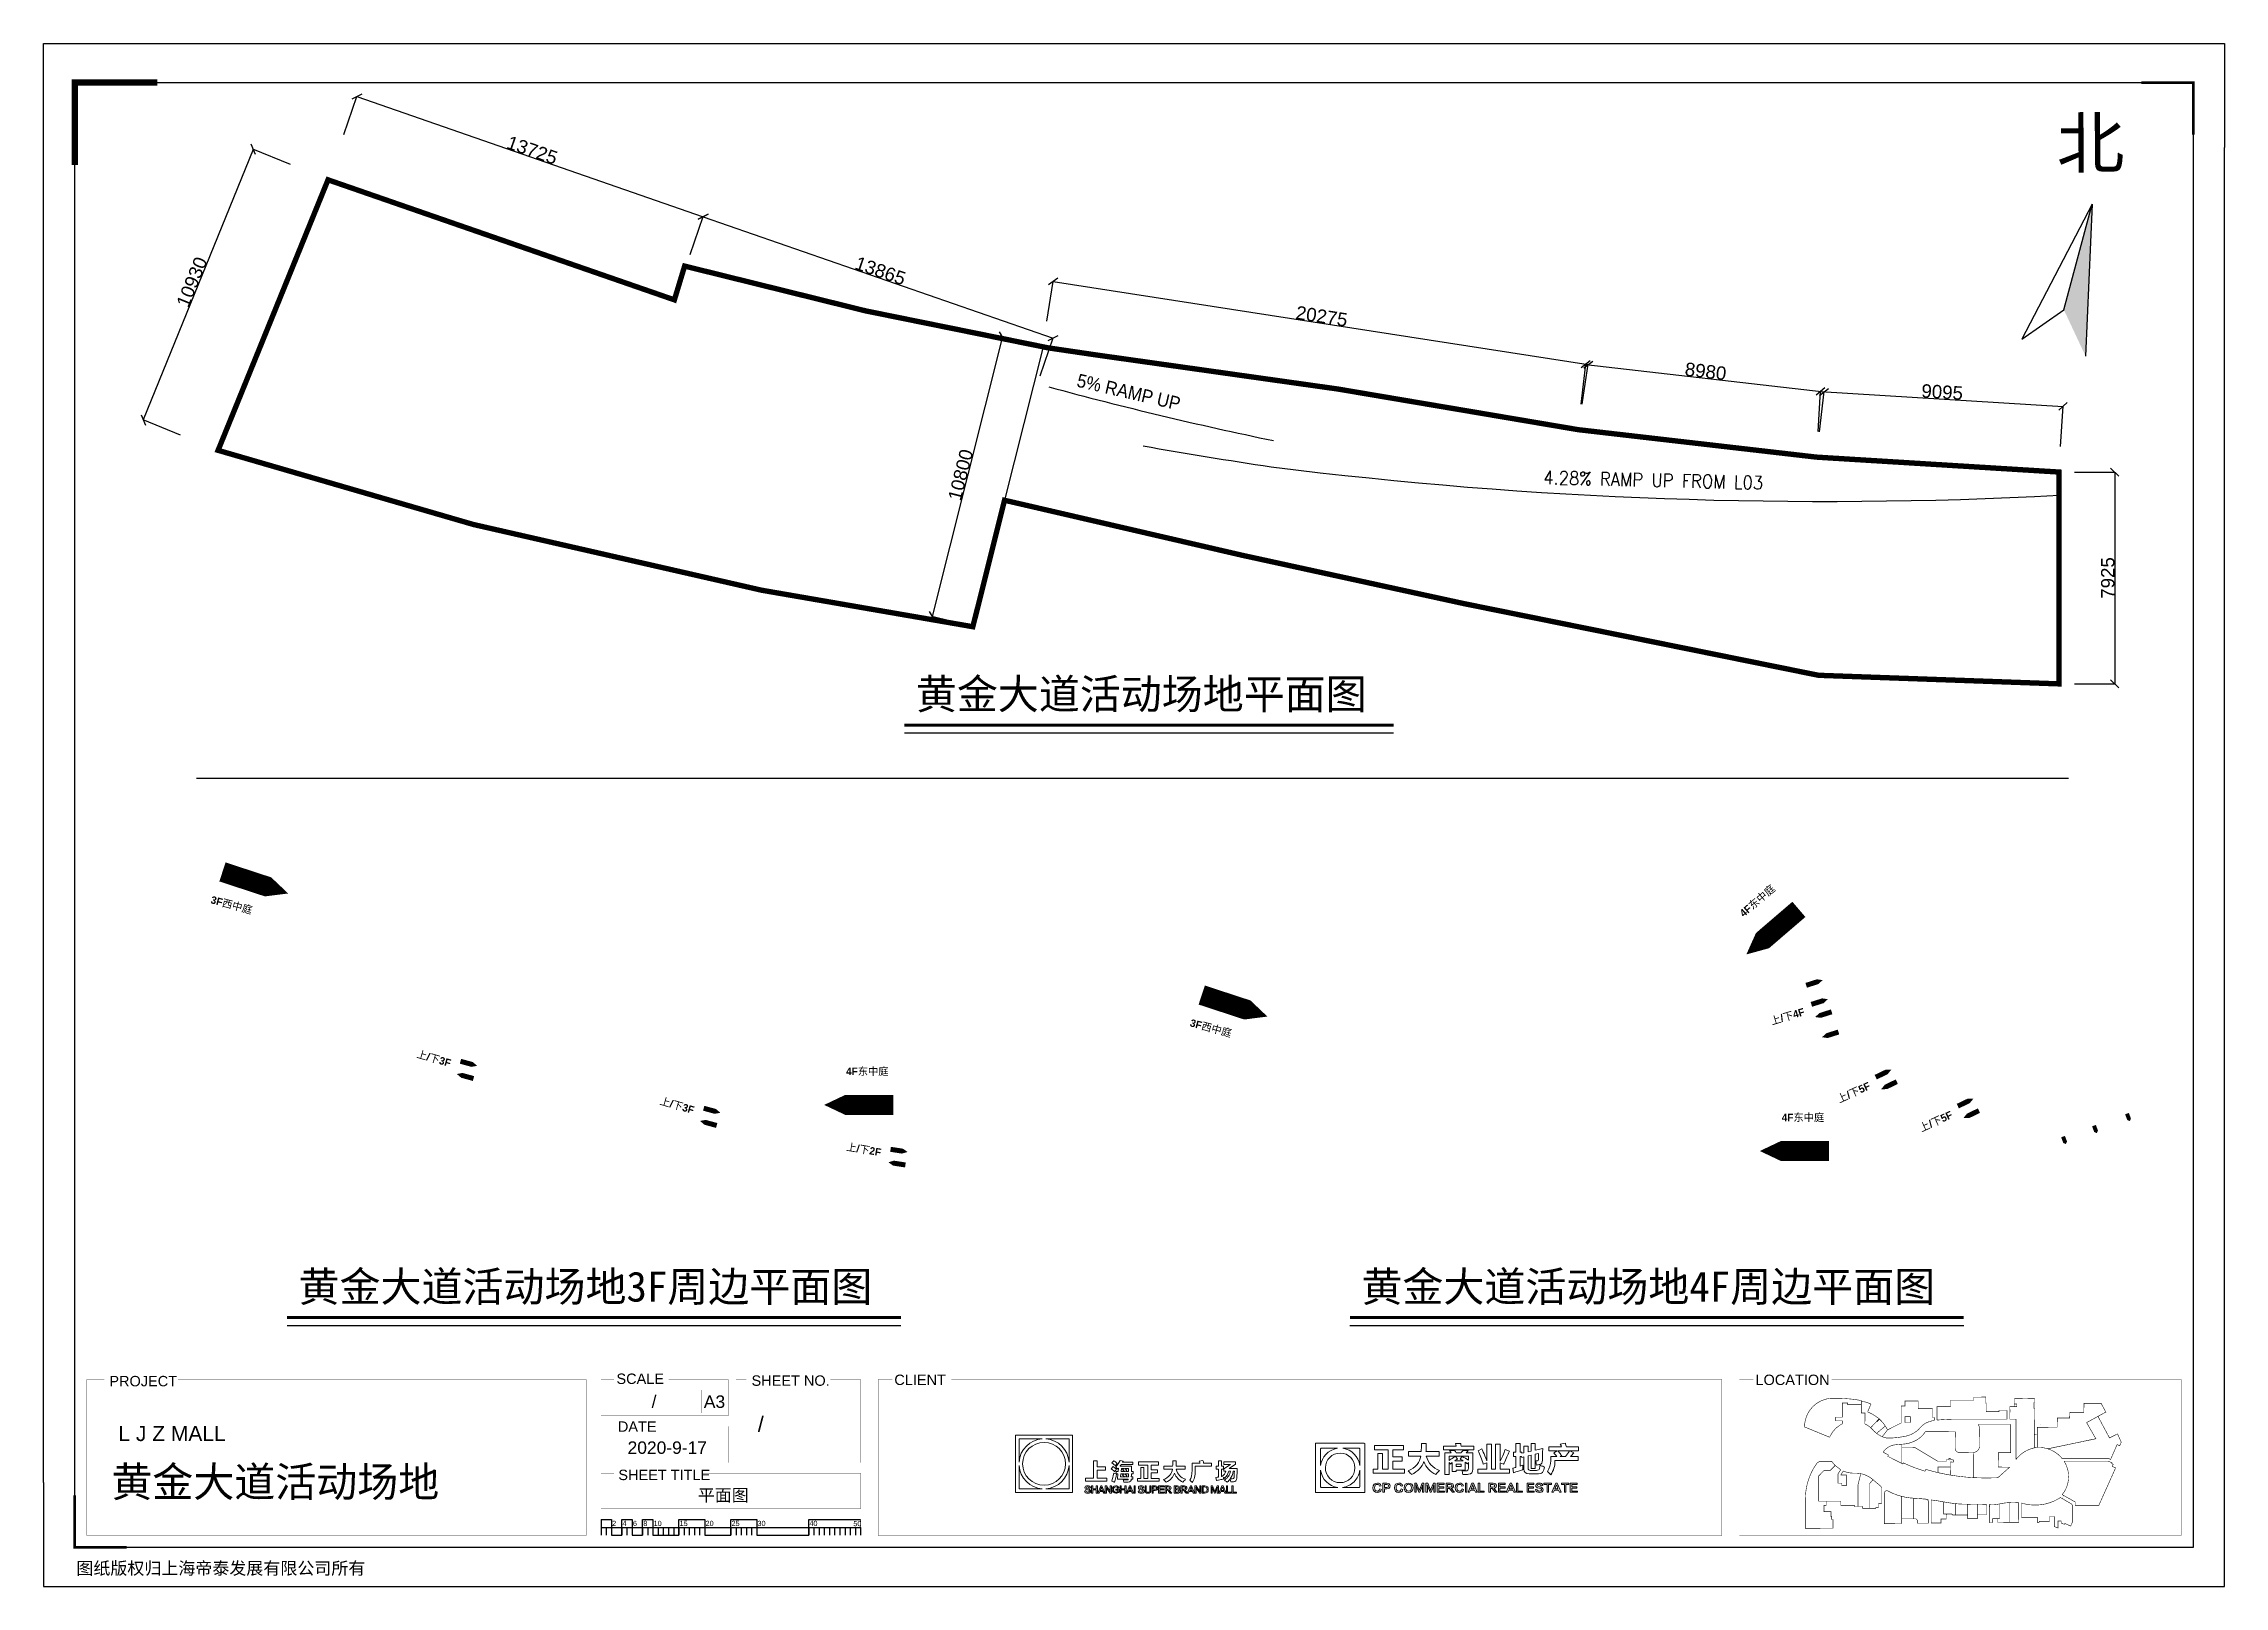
# Model space of a CAD drawing. Header units: inches. Extents: x 23272 to 104920, y -50549 to 7188.
import ezdxf
from ezdxf.enums import TextEntityAlignment as Align

# ---------------------------------------------------------------- set-up
doc = ezdxf.new("R2010")
doc.units = ezdxf.units.IN
doc.header["$MEASUREMENT"] = 0
for name, color, linetype in [('DIM', 3, 'Continuous'), ('WALL', 255, 'Continuous'), ('图层 1', 7, 'Continuous')]:
    doc.layers.add(name, color=color, linetype=linetype)
doc.styles.add('3F_2017.02$0$H1', font='swisscl.ttf')
doc.styles.add('3F_2017.02$0$SIMPLEX', font='swissl.ttf', dxfattribs={"width": 0.9})
doc.styles.add('SIMPLEX', font='SIMPLEX.shx', dxfattribs={"width": 0.9, "height": 1000})
doc.styles.get("Standard").update_dxf_attribs({"font": 'arial.ttf'})
doc.dimstyles.new('DIM-200MM', dxfattribs={"dimtxt": 200, "dimasz": 120, "dimexe": 10, "dimexo": 10, "dimgap": 0.7, "dimtad": 1, "dimdec": 0, "dimrnd": 5, "dimzin": 1, "dimdsep": 46, "dimtxsty": 'Standard', "dimblk": 'OBLIQUE', "dimcen": 0.5, "dimdle": 1, "dimclrd": 256, "dimclre": 256, "dimclrt": 7, "dimaunit": 1, "dimadec": 0, "dimazin": 0, "dimtfac": 1, "dimtdec": 0, "dimtix": 1, "dimtmove": 2, "dimatfit": 3, "dimfxl": 0, "dimtolj": 1, "dimtzin": 1, "dimarcsym": 0})

msp = doc.modelspace()

# ---------------------------------------------------------------- texts
at = {"style": '3F_2017.02$0$H1'}
msp.add_text('北', height=1859, rotation=0.359401, dxfattribs=at).set_placement((98645.4, 2533.4))
for s, height, p in [('PROJECT', 388.8, (25733.1, -43061.6)), ('SCALE', 388.8, (44718.8, -42972.8)), ('SHEET NO.', 388.8, (49776.1, -43042.2)), ('CLIENT', 388.8, (55123, -43013.2)), ('LOCATION', 388.8, (87363.9, -43013.2)), ('A3', 466.56, (47990.4, -43868.8)), ('DATE', 388.8, (44772.1, -44762.5)), ('SHEET TITLE', 388.8, (44789.5, -46570.9)), ('2', 194.4, (44555.9, -48289.7)), ('4', 194.4, (44944.7, -48289.7)), ('6', 194.4, (45333.5, -48289.7)), ('8', 194.4, (45722.3, -48289.7)), ('10', 194.4, (46111.1, -48289.7)), ('15', 194.4, (47083.1, -48289.7)), ('20', 194.4, (48055.1, -48289.7)), ('25', 194.4, (49027.1, -48289.7)), ('30', 194.4, (49999.1, -48289.7)), ('40', 194.4, (51943.1, -48289.7)), ('50', 194.4, (53588.6, -48296.6)), ('图纸版权归上海帝泰发展有限公司所有', 466.56, (24497.8, -50103.7))]:
    msp.add_text(s, height=height).set_placement(p)
at = {"attachment_point": 1}
for s, insert, char_height, width in [('{\\fSimSun|b0|i0|c134|p2;黄金大道活动场地平面图}', (55928.9, -16590.7), 1125, 18094.032), ('{\\fSimSun|b0|i0|c134|p2;黄金大道活动场地3F周边平面图}', (32817.3, -38766.8), 1125, 23081.786), ('{\\fSimSun|b0|i0|c134|p2;黄金大道活动场地4F周边平面图}', (72610.9, -38766.8), 1125, 23081.786), ('L J Z MALL', (26071, -44547.6), 562.5, 15318.185)]:
    msp.add_mtext(s, dxfattribs=dict(at, insert=insert, char_height=char_height, width=width))
at = {"color": 240, "true_color": 0xed1f24, "char_height": 281.25, "width": 4797.312, "attachment_point": 1}
for s, insert, rotation in [('{\\fDengXian|b1|i0|c134|p2;4F东中庭}', (86737.9, -25302.2), 40.62519), ('{\\fDengXian|b1|i0|c134|p2;3F西中庭}', (29579.2, -24705.9), 345.057183), ('{\\fDengXian|b1|i0|c134|p2;3F西中庭}', (66242.9, -29312.8), 345.057183), ('{\\fDengXian|b1|i0|c134|p2;上/下4F}', (87894.5, -29270), 16.535288), ('{\\fDengXian|b1|i0|c134|p2;上/下3F}', (37294.4, -30474.3), 343.763279), ('{\\fDengXian|b1|i0|c134|p2;上/下5F}', (90388.4, -32207.5), 24.574686), ('{\\fDengXian|b1|i0|c134|p2;上/下3F}', (46399.9, -32231.4), 343.763279), ('{\\fDengXian|b1|i0|c134|p2;上/下5F}', (93463.1, -33290.8), 24.574686), ('{\\fDengXian|b1|i0|c134|p2;上/下2F}', (53357.8, -33950.1), 350.25059)]:
    msp.add_mtext(s, dxfattribs=dict(at, insert=insert, rotation=rotation))
for insert in [(53316.7, -31132.5), (88347.6, -32857.9)]:
    msp.add_mtext('{\\fDengXian|b1|i0|c134|p2;4F东中庭}', dxfattribs=dict(at, insert=insert))
for tag, text, p in [('/', 'AS NOTED', (46218.6, -43861.5)), ('2020-9-17', '2020-7-22', (48107, -45589.5))]:
    msp.add_attdef(tag, text=text, height=466.56).set_placement(p, align=Align.RIGHT)
for tag, p, s, height in [('/', (50009.2, -44769.4), 'SHEET NO.', 583.2), ('黄金大道活动场地', (25807.5, -47198.1), '###############', 1125), ('平面图', (47763.3, -47368.7), 'SHEET-TITLE', 466.56)]:
    msp.add_attdef(tag, p, s, height=height)
at = {"layer": 'DIM', "color": 0, "width": 0.9}
for s, rotation, style, p in [('5% RAMP UP ', 346.849882, '3F_2017.02$0$SIMPLEX', (61920.1, -5643)), ('4.28% RAMP UP FROM L03', 358.624815, 'SIMPLEX', (79413.1, -9298.6))]:
    msp.add_text(s, height=500, rotation=rotation, dxfattribs=dict(at, style=style)).set_placement(p)

# ---------------------------------------------------------------- blocks, each defined once
blk = doc.blocks.new('block 50')
at = {"layer": '图层 1', "lineweight": 0}
blk.add_lwpolyline([(38.4, -106.16), (21.47, -106.16), (21.47, -123.09), (38.4, -123.09), (38.4, -106.16)], dxfattribs=at)
for points, knots in [([(22.55, -107.24), (22.55, -107.24), (29.43, -107.24), (29.43, -107.24), (25.75, -107.49), (22.8, -110.44), (22.55, -114.12), (22.55, -114.12), (22.55, -107.24), (22.55, -107.24)], [0, 0, 0, 0, 1, 1, 1, 2, 2, 2, 3, 3, 3, 3]), ([(23.6, -114.63), (23.6, -111.13), (26.44, -108.29), (29.94, -108.29), (33.43, -108.29), (36.28, -111.13), (36.28, -114.63), (36.28, -118.12), (33.43, -120.96), (29.94, -120.96), (26.44, -120.96), (23.6, -118.12), (23.6, -114.63)], [0, 0, 0, 0, 1, 1, 1, 2, 2, 2, 3, 3, 3, 4, 4, 4, 4]), ([(37.33, -114.12), (37.08, -110.44), (34.13, -107.49), (30.45, -107.24), (30.45, -107.24), (37.33, -107.24), (37.33, -107.24), (37.33, -107.24), (37.33, -114.12), (37.33, -114.12)], [0, 0, 0, 0, 1, 1, 1, 2, 2, 2, 3, 3, 3, 3]), ([(22.55, -122.02), (22.55, -122.02), (22.55, -115.14), (22.55, -115.14), (22.8, -118.82), (25.75, -121.77), (29.43, -122.02), (29.43, -122.02), (22.55, -122.02), (22.55, -122.02)], [0, 0, 0, 0, 1, 1, 1, 2, 2, 2, 3, 3, 3, 3]), ([(37.33, -122.02), (37.33, -122.02), (30.45, -122.02), (30.45, -122.02), (34.13, -121.77), (37.08, -118.82), (37.33, -115.13), (37.33, -115.13), (37.33, -122.02), (37.33, -122.02)], [0, 0, 0, 0, 1, 1, 1, 2, 2, 2, 3, 3, 3, 3])]:
    blk.add_open_spline(points, degree=3, knots=knots, dxfattribs=at)
blk = doc.blocks.new('block 51')
at = {"layer": '图层 1', "lineweight": 0}
for points in [[(45.37, -121.17), (45.73, -121.17), (45.73, -123.3), (45.37, -123.3), (45.37, -122.36), (44.33, -122.36), (44.33, -123.3), (43.98, -123.3), (43.98, -121.17), (44.33, -121.17), (44.33, -122.05), (45.37, -122.05), (45.37, -121.17)], [(47.59, -123.3), (47.38, -122.79), (46.42, -122.79), (46.21, -123.3), (45.83, -123.3), (46.73, -121.16), (47.07, -121.16), (47.97, -123.3), (47.59, -123.3)], [(53.83, -121.17), (54.19, -121.17), (54.19, -123.3), (53.83, -123.3), (53.83, -122.36), (52.79, -122.36), (52.79, -123.3), (52.44, -123.3), (52.44, -121.17), (52.79, -121.17), (52.79, -122.05), (53.83, -122.05), (53.83, -121.17)], [(56.04, -123.3), (55.84, -122.79), (54.88, -122.79), (54.66, -123.3), (54.29, -123.3), (55.19, -121.16), (55.53, -121.16), (56.43, -123.3), (56.04, -123.3)], [(56.57, -121.17), (56.92, -121.17), (56.92, -123.3), (56.57, -123.3), (56.57, -121.17)], [(64.19, -123), (65.51, -123), (65.51, -123.3), (63.84, -123.3), (63.84, -121.16), (65.45, -121.16), (65.45, -121.48), (64.19, -121.48), (64.19, -122.05), (65.38, -122.05), (65.38, -122.36), (64.19, -122.36), (64.19, -123)], [(74.08, -123.3), (73.87, -122.79), (72.92, -122.79), (72.7, -123.3), (72.33, -123.3), (73.22, -121.16), (73.56, -121.16), (74.46, -123.3), (74.08, -123.3)], [(83.41, -123.3), (83.2, -122.79), (82.24, -122.79), (82.02, -123.3), (81.65, -123.3), (82.55, -121.16), (82.89, -121.16), (83.79, -123.3), (83.41, -123.3)], [(83.88, -121.17), (84.24, -121.17), (84.24, -123), (85.31, -123), (85.31, -123.3), (83.88, -123.3), (83.88, -121.17)], [(85.49, -121.17), (85.85, -121.17), (85.85, -123), (86.92, -123), (86.92, -123.3), (85.49, -123.3), (85.49, -121.17)]]:
    blk.add_lwpolyline(points, dxfattribs=at)
for points, knots in [([(43.67, -121.72), (43.67, -121.72), (43.31, -121.82), (43.31, -121.82), (43.24, -121.56), (43.09, -121.43), (42.83, -121.44), (42.54, -121.44), (42.4, -121.53), (42.39, -121.73), (42.36, -121.86), (42.52, -121.96), (42.87, -122.03), (43.46, -122.14), (43.74, -122.37), (43.73, -122.72), (43.71, -123.11), (43.43, -123.32), (42.89, -123.33), (42.36, -123.36), (42.04, -123.14), (41.95, -122.68), (41.95, -122.68), (42.3, -122.57), (42.3, -122.57), (42.33, -122.89), (42.53, -123.04), (42.88, -123.03), (43.2, -123.03), (43.36, -122.92), (43.36, -122.71), (43.38, -122.55), (43.21, -122.43), (42.82, -122.36), (42.27, -122.25), (42, -122.04), (42.02, -121.73), (42.04, -121.34), (42.31, -121.14), (42.82, -121.13), (43.29, -121.14), (43.57, -121.33), (43.67, -121.72)], [0, 0, 0, 0, 1, 1, 1, 2, 2, 2, 3, 3, 3, 4, 4, 4, 5, 5, 5, 6, 6, 6, 7, 7, 7, 8, 8, 8, 9, 9, 9, 10, 10, 10, 11, 11, 11, 12, 12, 12, 13, 13, 13, 14, 14, 14, 14]), ([(46.55, -122.48), (46.55, -122.48), (47.26, -122.48), (47.26, -122.48), (47.26, -122.48), (46.97, -121.73), (46.97, -121.73), (46.93, -121.64), (46.92, -121.57), (46.92, -121.52), (46.92, -121.52), (46.91, -121.52), (46.91, -121.52), (46.9, -121.58), (46.88, -121.65), (46.84, -121.73), (46.84, -121.73), (46.55, -122.48), (46.55, -122.48)], [0, 0, 0, 0, 1, 1, 1, 2, 2, 2, 3, 3, 3, 4, 4, 4, 5, 5, 5, 6, 6, 6, 6]), ([(49.53, -122.88), (49.53, -122.88), (49.53, -122.87), (49.53, -122.87), (49.51, -122.73), (49.51, -122.61), (49.51, -122.49), (49.51, -122.49), (49.51, -121.17), (49.51, -121.17), (49.51, -121.17), (49.85, -121.17), (49.85, -121.17), (49.85, -121.17), (49.85, -123.3), (49.85, -123.3), (49.85, -123.3), (49.49, -123.3), (49.49, -123.3), (49.08, -122.7), (48.78, -122.25), (48.59, -121.96), (48.51, -121.83), (48.45, -121.71), (48.39, -121.59), (48.39, -121.59), (48.38, -121.59), (48.38, -121.59), (48.4, -121.72), (48.41, -121.86), (48.41, -122.02), (48.41, -122.02), (48.41, -123.3), (48.41, -123.3), (48.41, -123.3), (48.07, -123.3), (48.07, -123.3), (48.07, -123.3), (48.07, -121.17), (48.07, -121.17), (48.07, -121.17), (48.43, -121.17), (48.43, -121.17), (48.84, -121.77), (49.13, -122.21), (49.32, -122.5), (49.4, -122.61), (49.46, -122.74), (49.53, -122.88)], [0, 0, 0, 0, 1, 1, 1, 2, 2, 2, 3, 3, 3, 4, 4, 4, 5, 5, 5, 6, 6, 6, 7, 7, 7, 8, 8, 8, 9, 9, 9, 10, 10, 10, 11, 11, 11, 12, 12, 12, 13, 13, 13, 14, 14, 14, 15, 15, 15, 16, 16, 16, 16]), ([(51.14, -122.14), (51.14, -122.14), (52.16, -122.14), (52.16, -122.14), (52.16, -122.14), (52.16, -122.95), (52.16, -122.95), (51.96, -123.21), (51.65, -123.33), (51.21, -123.33), (50.5, -123.31), (50.13, -122.94), (50.1, -122.24), (50.13, -121.53), (50.49, -121.16), (51.17, -121.13), (51.65, -121.14), (51.97, -121.35), (52.13, -121.76), (52.13, -121.76), (51.76, -121.86), (51.76, -121.86), (51.67, -121.59), (51.47, -121.46), (51.16, -121.45), (50.73, -121.48), (50.5, -121.75), (50.48, -122.24), (50.5, -122.74), (50.74, -123), (51.2, -123.04), (51.48, -123.04), (51.68, -122.96), (51.81, -122.82), (51.81, -122.82), (51.81, -122.45), (51.81, -122.45), (51.81, -122.45), (51.14, -122.45), (51.14, -122.45), (51.14, -122.45), (51.14, -122.14), (51.14, -122.14)], [0, 0, 0, 0, 1, 1, 1, 2, 2, 2, 3, 3, 3, 4, 4, 4, 5, 5, 5, 6, 6, 6, 7, 7, 7, 8, 8, 8, 9, 9, 9, 10, 10, 10, 11, 11, 11, 12, 12, 12, 13, 13, 13, 14, 14, 14, 14]), ([(55, -122.48), (55, -122.48), (55.71, -122.48), (55.71, -122.48), (55.71, -122.48), (55.43, -121.73), (55.43, -121.73), (55.39, -121.64), (55.37, -121.57), (55.37, -121.52), (55.37, -121.52), (55.36, -121.52), (55.36, -121.52), (55.36, -121.58), (55.34, -121.65), (55.3, -121.73), (55.3, -121.73), (55, -122.48), (55, -122.48)], [0, 0, 0, 0, 1, 1, 1, 2, 2, 2, 3, 3, 3, 4, 4, 4, 5, 5, 5, 6, 6, 6, 6]), ([(59.51, -121.72), (59.51, -121.72), (59.15, -121.82), (59.15, -121.82), (59.09, -121.56), (58.93, -121.43), (58.68, -121.44), (58.39, -121.44), (58.24, -121.53), (58.24, -121.73), (58.21, -121.86), (58.37, -121.96), (58.72, -122.03), (59.3, -122.14), (59.59, -122.37), (59.58, -122.72), (59.55, -123.11), (59.28, -123.32), (58.74, -123.33), (58.2, -123.36), (57.89, -123.14), (57.79, -122.68), (57.79, -122.68), (58.14, -122.57), (58.14, -122.57), (58.18, -122.89), (58.37, -123.04), (58.73, -123.03), (59.05, -123.03), (59.2, -122.92), (59.2, -122.71), (59.23, -122.55), (59.05, -122.43), (58.67, -122.36), (58.11, -122.25), (57.84, -122.04), (57.86, -121.73), (57.89, -121.34), (58.15, -121.14), (58.67, -121.13), (59.14, -121.14), (59.42, -121.33), (59.51, -121.72)], [0, 0, 0, 0, 1, 1, 1, 2, 2, 2, 3, 3, 3, 4, 4, 4, 5, 5, 5, 6, 6, 6, 7, 7, 7, 8, 8, 8, 9, 9, 9, 10, 10, 10, 11, 11, 11, 12, 12, 12, 13, 13, 13, 14, 14, 14, 14]), ([(61.23, -121.17), (61.23, -121.17), (61.58, -121.17), (61.58, -121.17), (61.58, -121.17), (61.58, -122.41), (61.58, -122.41), (61.6, -123.05), (61.3, -123.36), (60.68, -123.33), (60.09, -123.36), (59.8, -123.05), (59.81, -122.41), (59.81, -122.41), (59.81, -121.17), (59.81, -121.17), (59.81, -121.17), (60.16, -121.17), (60.16, -121.17), (60.16, -121.17), (60.16, -122.41), (60.16, -122.41), (60.16, -122.84), (60.33, -123.05), (60.68, -123.04), (61.06, -123.05), (61.24, -122.84), (61.23, -122.41), (61.23, -122.41), (61.23, -121.17), (61.23, -121.17)], [0, 0, 0, 0, 1, 1, 1, 2, 2, 2, 3, 3, 3, 4, 4, 4, 5, 5, 5, 6, 6, 6, 7, 7, 7, 8, 8, 8, 9, 9, 9, 10, 10, 10, 10]), ([(62.85, -122.48), (62.85, -122.48), (62.27, -122.48), (62.27, -122.48), (62.27, -122.48), (62.27, -123.3), (62.27, -123.3), (62.27, -123.3), (61.91, -123.3), (61.91, -123.3), (61.91, -123.3), (61.91, -121.16), (61.91, -121.16), (61.91, -121.16), (62.87, -121.16), (62.87, -121.16), (63.33, -121.18), (63.58, -121.4), (63.62, -121.81), (63.61, -122.25), (63.35, -122.47), (62.85, -122.48)], [0, 0, 0, 0, 1, 1, 1, 2, 2, 2, 3, 3, 3, 4, 4, 4, 5, 5, 5, 6, 6, 6, 7, 7, 7, 7]), ([(62.81, -121.48), (62.81, -121.48), (62.27, -121.48), (62.27, -121.48), (62.27, -121.48), (62.27, -122.17), (62.27, -122.17), (62.27, -122.17), (62.81, -122.17), (62.81, -122.17), (63.11, -122.17), (63.26, -122.05), (63.26, -121.81), (63.24, -121.6), (63.1, -121.49), (62.81, -121.48)], [0, 0, 0, 0, 1, 1, 1, 2, 2, 2, 3, 3, 3, 4, 4, 4, 5, 5, 5, 5]), ([(67.74, -123.3), (67.74, -123.3), (67.27, -123.3), (67.27, -123.3), (67.27, -123.3), (66.55, -122.4), (66.55, -122.4), (66.55, -122.4), (66.12, -122.4), (66.12, -122.4), (66.12, -122.4), (66.12, -123.3), (66.12, -123.3), (66.12, -123.3), (65.77, -123.3), (65.77, -123.3), (65.77, -123.3), (65.77, -121.16), (65.77, -121.16), (65.77, -121.16), (66.77, -121.16), (66.77, -121.16), (67.25, -121.17), (67.5, -121.38), (67.52, -121.77), (67.52, -122.12), (67.33, -122.32), (66.95, -122.38), (66.95, -122.38), (67.74, -123.3), (67.74, -123.3)], [0, 0, 0, 0, 1, 1, 1, 2, 2, 2, 3, 3, 3, 4, 4, 4, 5, 5, 5, 6, 6, 6, 7, 7, 7, 8, 8, 8, 9, 9, 9, 10, 10, 10, 10]), ([(66.12, -121.48), (66.12, -121.48), (66.12, -122.08), (66.12, -122.08), (66.12, -122.08), (66.7, -122.08), (66.7, -122.08), (67.01, -122.08), (67.16, -121.97), (67.16, -121.76), (67.15, -121.58), (67, -121.49), (66.7, -121.48), (66.7, -121.48), (66.12, -121.48), (66.12, -121.48)], [0, 0, 0, 0, 1, 1, 1, 2, 2, 2, 3, 3, 3, 4, 4, 4, 5, 5, 5, 5]), ([(69.43, -123.3), (69.43, -123.3), (68.46, -123.3), (68.46, -123.3), (68.46, -123.3), (68.46, -121.17), (68.46, -121.17), (68.46, -121.17), (69.38, -121.17), (69.38, -121.17), (69.83, -121.19), (70.07, -121.38), (70.1, -121.73), (70.09, -121.93), (70, -122.08), (69.83, -122.17), (70.06, -122.27), (70.18, -122.45), (70.19, -122.7), (70.19, -123.1), (69.94, -123.3), (69.43, -123.3)], [0, 0, 0, 0, 1, 1, 1, 2, 2, 2, 3, 3, 3, 4, 4, 4, 5, 5, 5, 6, 6, 6, 7, 7, 7, 7]), ([(68.8, -121.48), (68.8, -121.48), (68.8, -122.05), (68.8, -122.05), (68.8, -122.05), (69.33, -122.05), (69.33, -122.05), (69.59, -122.04), (69.73, -121.94), (69.74, -121.75), (69.72, -121.58), (69.59, -121.49), (69.34, -121.48), (69.34, -121.48), (68.8, -121.48), (68.8, -121.48)], [0, 0, 0, 0, 1, 1, 1, 2, 2, 2, 3, 3, 3, 4, 4, 4, 5, 5, 5, 5]), ([(69.37, -122.36), (69.37, -122.36), (68.8, -122.36), (68.8, -122.36), (68.8, -122.36), (68.8, -123), (68.8, -123), (68.8, -123), (69.4, -123), (69.4, -123), (69.69, -123), (69.83, -122.89), (69.83, -122.68), (69.82, -122.47), (69.66, -122.36), (69.37, -122.36)], [0, 0, 0, 0, 1, 1, 1, 2, 2, 2, 3, 3, 3, 4, 4, 4, 5, 5, 5, 5]), ([(72.43, -123.3), (72.43, -123.3), (71.95, -123.3), (71.95, -123.3), (71.95, -123.3), (71.23, -122.4), (71.23, -122.4), (71.23, -122.4), (70.8, -122.4), (70.8, -122.4), (70.8, -122.4), (70.8, -123.3), (70.8, -123.3), (70.8, -123.3), (70.45, -123.3), (70.45, -123.3), (70.45, -123.3), (70.45, -121.16), (70.45, -121.16), (70.45, -121.16), (71.45, -121.16), (71.45, -121.16), (71.93, -121.17), (72.18, -121.38), (72.2, -121.77), (72.2, -122.12), (72.01, -122.32), (71.64, -122.38), (71.64, -122.38), (72.43, -123.3), (72.43, -123.3)], [0, 0, 0, 0, 1, 1, 1, 2, 2, 2, 3, 3, 3, 4, 4, 4, 5, 5, 5, 6, 6, 6, 7, 7, 7, 8, 8, 8, 9, 9, 9, 10, 10, 10, 10]), ([(70.8, -121.48), (70.8, -121.48), (70.8, -122.08), (70.8, -122.08), (70.8, -122.08), (71.39, -122.08), (71.39, -122.08), (71.7, -122.08), (71.85, -121.97), (71.84, -121.76), (71.83, -121.58), (71.68, -121.49), (71.39, -121.48), (71.39, -121.48), (70.8, -121.48), (70.8, -121.48)], [0, 0, 0, 0, 1, 1, 1, 2, 2, 2, 3, 3, 3, 4, 4, 4, 5, 5, 5, 5]), ([(73.04, -122.48), (73.04, -122.48), (73.75, -122.48), (73.75, -122.48), (73.75, -122.48), (73.46, -121.73), (73.46, -121.73), (73.43, -121.64), (73.41, -121.57), (73.41, -121.52), (73.41, -121.52), (73.4, -121.52), (73.4, -121.52), (73.39, -121.58), (73.37, -121.65), (73.34, -121.73), (73.34, -121.73), (73.04, -122.48), (73.04, -122.48)], [0, 0, 0, 0, 1, 1, 1, 2, 2, 2, 3, 3, 3, 4, 4, 4, 5, 5, 5, 6, 6, 6, 6]), ([(76.02, -122.88), (76.02, -122.88), (76.02, -122.87), (76.02, -122.87), (76.01, -122.73), (76, -122.61), (76, -122.49), (76, -122.49), (76, -121.17), (76, -121.17), (76, -121.17), (76.34, -121.17), (76.34, -121.17), (76.34, -121.17), (76.34, -123.3), (76.34, -123.3), (76.34, -123.3), (75.99, -123.3), (75.99, -123.3), (75.58, -122.7), (75.27, -122.25), (75.08, -121.96), (75.01, -121.83), (74.94, -121.71), (74.89, -121.59), (74.89, -121.59), (74.88, -121.59), (74.88, -121.59), (74.9, -121.72), (74.91, -121.86), (74.91, -122.02), (74.91, -122.02), (74.91, -123.3), (74.91, -123.3), (74.91, -123.3), (74.57, -123.3), (74.57, -123.3), (74.57, -123.3), (74.57, -121.17), (74.57, -121.17), (74.57, -121.17), (74.93, -121.17), (74.93, -121.17), (75.33, -121.77), (75.63, -122.21), (75.81, -122.5), (75.89, -122.61), (75.96, -122.74), (76.02, -122.88)], [0, 0, 0, 0, 1, 1, 1, 2, 2, 2, 3, 3, 3, 4, 4, 4, 5, 5, 5, 6, 6, 6, 7, 7, 7, 8, 8, 8, 9, 9, 9, 10, 10, 10, 11, 11, 11, 12, 12, 12, 13, 13, 13, 14, 14, 14, 15, 15, 15, 16, 16, 16, 16]), ([(77.44, -123.29), (77.44, -123.29), (76.67, -123.29), (76.67, -123.29), (76.67, -123.29), (76.67, -121.16), (76.67, -121.16), (76.67, -121.16), (77.46, -121.16), (77.46, -121.16), (78.16, -121.17), (78.51, -121.52), (78.51, -122.23), (78.54, -122.96), (78.18, -123.31), (77.44, -123.29)], [0, 0, 0, 0, 1, 1, 1, 2, 2, 2, 3, 3, 3, 4, 4, 4, 5, 5, 5, 5]), ([(77.45, -121.48), (77.45, -121.48), (77.02, -121.48), (77.02, -121.48), (77.02, -121.48), (77.02, -123), (77.02, -123), (77.02, -123), (77.44, -123), (77.44, -123), (77.92, -123.01), (78.16, -122.76), (78.15, -122.24), (78.15, -121.74), (77.91, -121.49), (77.45, -121.48)], [0, 0, 0, 0, 1, 1, 1, 2, 2, 2, 3, 3, 3, 4, 4, 4, 5, 5, 5, 5]), ([(81.11, -121.17), (81.11, -121.17), (81.53, -121.17), (81.53, -121.17), (81.53, -121.17), (81.53, -123.3), (81.53, -123.3), (81.53, -123.3), (81.2, -123.3), (81.2, -123.3), (81.2, -123.3), (81.2, -122.04), (81.2, -122.04), (81.2, -121.93), (81.21, -121.78), (81.23, -121.57), (81.23, -121.57), (81.22, -121.57), (81.22, -121.57), (81.19, -121.7), (81.15, -121.82), (81.09, -121.94), (81.09, -121.94), (80.57, -123.3), (80.57, -123.3), (80.57, -123.3), (80.32, -123.3), (80.32, -123.3), (80.32, -123.3), (79.79, -121.94), (79.79, -121.94), (79.74, -121.81), (79.7, -121.68), (79.67, -121.57), (79.67, -121.57), (79.66, -121.57), (79.66, -121.57), (79.68, -121.73), (79.68, -121.89), (79.68, -122.04), (79.68, -122.04), (79.68, -123.3), (79.68, -123.3), (79.68, -123.3), (79.36, -123.3), (79.36, -123.3), (79.36, -123.3), (79.36, -121.17), (79.36, -121.17), (79.36, -121.17), (79.79, -121.17), (79.79, -121.17), (79.79, -121.17), (80.36, -122.61), (80.36, -122.61), (80.37, -122.65), (80.39, -122.71), (80.43, -122.79), (80.43, -122.82), (80.44, -122.85), (80.45, -122.86), (80.48, -122.76), (80.51, -122.68), (80.54, -122.61), (80.54, -122.61), (81.11, -121.17), (81.11, -121.17)], [0, 0, 0, 0, 1, 1, 1, 2, 2, 2, 3, 3, 3, 4, 4, 4, 5, 5, 5, 6, 6, 6, 7, 7, 7, 8, 8, 8, 9, 9, 9, 10, 10, 10, 11, 11, 11, 12, 12, 12, 13, 13, 13, 14, 14, 14, 15, 15, 15, 16, 16, 16, 17, 17, 17, 18, 18, 18, 19, 19, 19, 20, 20, 20, 21, 21, 21, 22, 22, 22, 22]), ([(82.36, -122.48), (82.36, -122.48), (83.08, -122.48), (83.08, -122.48), (83.08, -122.48), (82.79, -121.73), (82.79, -121.73), (82.75, -121.64), (82.74, -121.57), (82.74, -121.52), (82.74, -121.52), (82.73, -121.52), (82.73, -121.52), (82.72, -121.58), (82.7, -121.65), (82.66, -121.73), (82.66, -121.73), (82.36, -122.48), (82.36, -122.48)], [0, 0, 0, 0, 1, 1, 1, 2, 2, 2, 3, 3, 3, 4, 4, 4, 5, 5, 5, 6, 6, 6, 6])]:
    blk.add_open_spline(points, degree=3, knots=knots, dxfattribs=at)
blk = doc.blocks.new('block 52')
at = {"layer": '图层 1', "lineweight": 0}
for points in [[(42.17, -119.75), (42.17, -118.9), (44.59, -118.9), (44.59, -113.73), (45.66, -113.73), (45.66, -115.54), (48.08, -115.54), (48.08, -116.48), (45.66, -116.48), (45.66, -118.9), (48.49, -118.9), (48.49, -119.75), (42.17, -119.75)], [(57.59, -119.77), (57.59, -118.95), (58.55, -118.95), (58.55, -115.71), (59.51, -115.71), (59.51, -118.95), (60.67, -118.95), (60.67, -114.99), (57.86, -114.99), (57.86, -114.09), (63.8, -114.09), (63.8, -114.99), (61.63, -114.99), (61.63, -116.42), (63.55, -116.42), (63.55, -117.33), (61.63, -117.33), (61.63, -118.95), (64.02, -118.95), (64.02, -119.77), (57.59, -119.77)]]:
    blk.add_lwpolyline(points, dxfattribs=at)
for points, knots in [([(49.82, -116.07), (49.82, -116.07), (50.35, -115.43), (50.35, -115.43), (50.68, -115.67), (51.02, -115.95), (51.39, -116.26), (51.39, -116.26), (50.79, -116.97), (50.79, -116.97), (50.66, -116.83), (50.34, -116.52), (49.82, -116.07)], [0, 0, 0, 0, 1, 1, 1, 2, 2, 2, 3, 3, 3, 4, 4, 4, 4]), ([(49.99, -114.31), (49.99, -114.31), (50.57, -113.7), (50.57, -113.7), (50.9, -113.94), (51.24, -114.22), (51.61, -114.53), (51.61, -114.53), (51.01, -115.19), (51.01, -115.19), (50.86, -115.04), (50.62, -114.83), (50.29, -114.55), (50.16, -114.44), (50.06, -114.36), (49.99, -114.31)], [0, 0, 0, 0, 1, 1, 1, 2, 2, 2, 3, 3, 3, 4, 4, 4, 5, 5, 5, 5]), ([(51.28, -117.58), (51.28, -117.58), (51.28, -116.92), (51.28, -116.92), (51.28, -116.92), (51.88, -116.92), (51.88, -116.92), (51.88, -116.92), (51.99, -115.87), (51.99, -115.87), (51.88, -115.96), (51.77, -116.07), (51.66, -116.17), (51.52, -115.97), (51.34, -115.74), (51.14, -115.49), (51.73, -114.9), (52.16, -114.3), (52.43, -113.67), (52.43, -113.67), (53.37, -113.81), (53.37, -113.81), (53.33, -113.87), (53.28, -113.96), (53.2, -114.09), (53.18, -114.12), (53.18, -114.15), (53.18, -114.17), (53.18, -114.17), (56.17, -114.17), (56.17, -114.17), (56.17, -114.17), (56.17, -114.88), (56.17, -114.88), (56.17, -114.88), (52.74, -114.88), (52.74, -114.88), (52.7, -114.94), (52.64, -115.02), (52.57, -115.13), (52.52, -115.2), (52.47, -115.27), (52.43, -115.32), (52.43, -115.32), (55.81, -115.32), (55.81, -115.32), (55.79, -115.85), (55.79, -116.39), (55.79, -116.92), (55.79, -116.92), (56.31, -116.92), (56.31, -116.92), (56.31, -116.92), (56.31, -117.58), (56.31, -117.58), (56.31, -117.58), (55.79, -117.58), (55.79, -117.58), (55.77, -117.87), (55.76, -118.17), (55.76, -118.48), (55.76, -118.48), (56.25, -118.48), (56.25, -118.48), (56.25, -118.48), (56.25, -119.14), (56.25, -119.14), (56.25, -119.14), (55.73, -119.14), (55.73, -119.14), (55.73, -119.44), (55.66, -119.65), (55.51, -119.77), (55.4, -119.92), (55.17, -120), (54.82, -120.02), (54.66, -120.04), (54.24, -120.05), (53.56, -120.05), (53.54, -119.98), (53.51, -119.87), (53.48, -119.72), (53.42, -119.57), (53.39, -119.46), (53.37, -119.39), (53.79, -119.39), (54.12, -119.39), (54.36, -119.39), (54.58, -119.39), (54.72, -119.38), (54.8, -119.36), (54.83, -119.31), (54.85, -119.23), (54.85, -119.14), (54.85, -119.14), (51.66, -119.14), (51.66, -119.14), (51.66, -119.14), (51.8, -117.58), (51.8, -117.58), (51.8, -117.58), (51.28, -117.58), (51.28, -117.58)], [0, 0, 0, 0, 1, 1, 1, 2, 2, 2, 3, 3, 3, 4, 4, 4, 5, 5, 5, 6, 6, 6, 7, 7, 7, 8, 8, 8, 9, 9, 9, 10, 10, 10, 11, 11, 11, 12, 12, 12, 13, 13, 13, 14, 14, 14, 15, 15, 15, 16, 16, 16, 17, 17, 17, 18, 18, 18, 19, 19, 19, 20, 20, 20, 21, 21, 21, 22, 22, 22, 23, 23, 23, 24, 24, 24, 25, 25, 25, 26, 26, 26, 27, 27, 27, 28, 28, 28, 29, 29, 29, 30, 30, 30, 31, 31, 31, 32, 32, 32, 33, 33, 33, 34, 34, 34, 34]), ([(53.15, -116.37), (53.15, -116.37), (53.53, -115.98), (53.53, -115.98), (53.53, -115.98), (52.85, -115.98), (52.85, -115.98), (52.85, -115.98), (52.74, -116.92), (52.74, -116.92), (52.74, -116.92), (53.84, -116.92), (53.84, -116.92), (53.58, -116.7), (53.35, -116.51), (53.15, -116.37)], [0, 0, 0, 0, 1, 1, 1, 2, 2, 2, 3, 3, 3, 4, 4, 4, 5, 5, 5, 5]), ([(54.47, -116.48), (54.47, -116.48), (54.05, -116.92), (54.05, -116.92), (54.05, -116.92), (54.91, -116.92), (54.91, -116.92), (54.91, -116.62), (54.92, -116.31), (54.93, -115.98), (54.93, -115.98), (53.73, -115.98), (53.73, -115.98), (53.8, -116.02), (53.92, -116.1), (54.08, -116.23), (54.25, -116.34), (54.38, -116.42), (54.47, -116.48)], [0, 0, 0, 0, 1, 1, 1, 2, 2, 2, 3, 3, 3, 4, 4, 4, 5, 5, 5, 6, 6, 6, 6]), ([(65.41, -116.26), (65.41, -116.26), (65.41, -115.35), (65.41, -115.35), (65.41, -115.35), (67.99, -115.35), (67.99, -115.35), (68.03, -114.87), (68.05, -114.33), (68.05, -113.7), (68.05, -113.7), (69.03, -113.7), (69.03, -113.7), (69.03, -113.9), (69.03, -114.18), (69.01, -114.53), (69.01, -114.91), (69, -115.19), (68.98, -115.35), (68.98, -115.35), (71.67, -115.35), (71.67, -115.35), (71.67, -115.35), (71.67, -116.26), (71.67, -116.26), (71.67, -116.26), (69.03, -116.26), (69.03, -116.26), (69.42, -117.72), (70.33, -118.7), (71.78, -119.2), (71.45, -119.51), (71.2, -119.79), (71.01, -120.05), (69.8, -119.48), (68.98, -118.6), (68.54, -117.41), (68.17, -118.53), (67.34, -119.42), (66.04, -120.08), (66.02, -120.06), (65.98, -120.01), (65.93, -119.94), (65.69, -119.66), (65.48, -119.45), (65.3, -119.31), (66.89, -118.59), (67.76, -117.58), (67.91, -116.26), (67.91, -116.26), (65.41, -116.26), (65.41, -116.26)], [0, 0, 0, 0, 1, 1, 1, 2, 2, 2, 3, 3, 3, 4, 4, 4, 5, 5, 5, 6, 6, 6, 7, 7, 7, 8, 8, 8, 9, 9, 9, 10, 10, 10, 11, 11, 11, 12, 12, 12, 13, 13, 13, 14, 14, 14, 15, 15, 15, 16, 16, 16, 17, 17, 17, 17]), ([(74.66, -115.32), (74.66, -115.32), (74.66, -116.64), (74.66, -116.64), (74.67, -118.2), (74.38, -119.36), (73.78, -120.13), (73.78, -120.09), (73.53, -119.87), (73.03, -119.44), (73.53, -118.88), (73.76, -117.91), (73.72, -116.53), (73.72, -116.53), (73.72, -114.47), (73.72, -114.47), (73.72, -114.47), (76.11, -114.47), (76.11, -114.47), (76.09, -114.44), (76.07, -114.37), (76.03, -114.28), (75.96, -114.1), (75.9, -113.97), (75.86, -113.89), (75.86, -113.89), (76.91, -113.65), (76.91, -113.65), (76.95, -113.74), (77, -113.88), (77.07, -114.06), (77.13, -114.24), (77.17, -114.38), (77.21, -114.47), (77.21, -114.47), (79.44, -114.47), (79.44, -114.47), (79.44, -114.47), (79.44, -115.32), (79.44, -115.32), (79.44, -115.32), (74.66, -115.32), (74.66, -115.32)], [0, 0, 0, 0, 1, 1, 1, 2, 2, 2, 3, 3, 3, 4, 4, 4, 5, 5, 5, 6, 6, 6, 7, 7, 7, 8, 8, 8, 9, 9, 9, 10, 10, 10, 11, 11, 11, 12, 12, 12, 13, 13, 13, 14, 14, 14, 14]), ([(86.62, -114.77), (86.62, -114.77), (84.7, -116.04), (84.7, -116.04), (84.7, -116.04), (87.06, -116.04), (87.06, -116.04), (87.06, -116.94), (87.04, -117.87), (86.98, -118.84), (86.94, -119.54), (86.61, -119.9), (85.99, -119.94), (85.9, -119.96), (85.76, -119.97), (85.58, -119.97), (85.4, -119.98), (85.26, -119.99), (85.17, -119.99), (85.11, -119.72), (85.06, -119.44), (85, -119.14), (84.75, -119.44), (84.45, -119.74), (84.12, -120.05), (84, -119.94), (83.8, -119.8), (83.55, -119.64), (83.46, -119.56), (83.38, -119.51), (83.33, -119.47), (84.28, -118.79), (84.87, -117.92), (85.09, -116.83), (85.09, -116.83), (84.56, -116.83), (84.56, -116.83), (84.33, -117.71), (83.91, -118.42), (83.33, -118.95), (83.31, -118.91), (83.26, -118.87), (83.19, -118.81), (83.12, -118.74), (83.06, -118.69), (83.02, -118.68), (83.02, -118.84), (83.02, -119), (83.02, -119.17), (82.77, -119.22), (82.39, -119.29), (81.9, -119.36), (81.44, -119.45), (81.11, -119.52), (80.91, -119.55), (80.91, -119.55), (80.74, -118.7), (80.74, -118.7), (81, -118.65), (81.26, -118.6), (81.51, -118.57), (81.51, -118.57), (81.51, -116.26), (81.51, -116.26), (81.51, -116.26), (80.83, -116.26), (80.83, -116.26), (80.83, -116.26), (80.83, -115.35), (80.83, -115.35), (80.83, -115.35), (81.51, -115.35), (81.51, -115.35), (81.51, -115.35), (81.51, -113.7), (81.51, -113.7), (81.51, -113.7), (82.39, -113.7), (82.39, -113.7), (82.39, -113.7), (82.39, -115.35), (82.39, -115.35), (82.39, -115.35), (83, -115.35), (83, -115.35), (83, -115.35), (83, -116.26), (83, -116.26), (83, -116.26), (82.39, -116.26), (82.39, -116.26), (82.39, -116.26), (82.39, -118.37), (82.39, -118.37), (82.48, -118.37), (82.59, -118.36), (82.7, -118.32), (83.19, -117.93), (83.54, -117.44), (83.74, -116.83), (83.74, -116.83), (83.13, -116.83), (83.13, -116.83), (83.13, -116.83), (83.13, -116.07), (83.13, -116.07), (83.13, -116.07), (85.09, -114.8), (85.09, -114.8), (85.09, -114.8), (83.13, -114.8), (83.13, -114.8), (83.13, -114.8), (83.13, -114), (83.13, -114), (83.13, -114), (86.62, -114), (86.62, -114), (86.62, -114), (86.62, -114.77), (86.62, -114.77)], [0, 0, 0, 0, 1, 1, 1, 2, 2, 2, 3, 3, 3, 4, 4, 4, 5, 5, 5, 6, 6, 6, 7, 7, 7, 8, 8, 8, 9, 9, 9, 10, 10, 10, 11, 11, 11, 12, 12, 12, 13, 13, 13, 14, 14, 14, 15, 15, 15, 16, 16, 16, 17, 17, 17, 18, 18, 18, 19, 19, 19, 20, 20, 20, 21, 21, 21, 22, 22, 22, 23, 23, 23, 24, 24, 24, 25, 25, 25, 26, 26, 26, 27, 27, 27, 28, 28, 28, 29, 29, 29, 30, 30, 30, 31, 31, 31, 32, 32, 32, 33, 33, 33, 34, 34, 34, 35, 35, 35, 36, 36, 36, 37, 37, 37, 38, 38, 38, 39, 39, 39, 40, 40, 40, 40]), ([(50.59, -117.38), (50.74, -117.46), (50.99, -117.55), (51.33, -117.66), (51.37, -117.68), (51.4, -117.69), (51.42, -117.69), (51.36, -117.91), (51.28, -118.24), (51.17, -118.68), (51.02, -119.28), (50.9, -119.74), (50.81, -120.05), (50.76, -120.03), (50.68, -120), (50.57, -119.97), (50.29, -119.87), (50.09, -119.82), (49.96, -119.8), (50.18, -119.12), (50.39, -118.32), (50.59, -117.38)], [0, 0, 0, 0, 1, 1, 1, 2, 2, 2, 3, 3, 3, 4, 4, 4, 5, 5, 5, 6, 6, 6, 7, 7, 7, 7]), ([(53.12, -117.96), (53.12, -117.96), (53.53, -117.58), (53.53, -117.58), (53.53, -117.58), (52.68, -117.58), (52.68, -117.58), (52.68, -117.58), (52.6, -118.48), (52.6, -118.48), (52.6, -118.48), (53.81, -118.48), (53.81, -118.48), (53.57, -118.3), (53.34, -118.13), (53.12, -117.96)], [0, 0, 0, 0, 1, 1, 1, 2, 2, 2, 3, 3, 3, 4, 4, 4, 5, 5, 5, 5]), ([(54.47, -118.1), (54.47, -118.1), (54.05, -118.48), (54.05, -118.48), (54.05, -118.48), (54.88, -118.48), (54.88, -118.48), (54.88, -118.21), (54.89, -117.91), (54.91, -117.58), (54.91, -117.58), (53.7, -117.58), (53.7, -117.58), (53.77, -117.61), (53.91, -117.7), (54.11, -117.85), (54.26, -117.96), (54.38, -118.04), (54.47, -118.1)], [0, 0, 0, 0, 1, 1, 1, 2, 2, 2, 3, 3, 3, 4, 4, 4, 5, 5, 5, 6, 6, 6, 6]), ([(85.58, -119.11), (85.95, -119.11), (86.14, -118.96), (86.16, -118.65), (86.19, -118.21), (86.22, -117.6), (86.24, -116.83), (86.24, -116.83), (85.91, -116.83), (85.91, -116.83), (85.74, -117.7), (85.44, -118.46), (85, -119.11), (85.22, -119.11), (85.42, -119.11), (85.58, -119.11)], [0, 0, 0, 0, 1, 1, 1, 2, 2, 2, 3, 3, 3, 4, 4, 4, 5, 5, 5, 5])]:
    blk.add_open_spline(points, degree=3, knots=knots, dxfattribs=at)
blk = doc.blocks.new('block 49')
at = {"layer": '图层 1'}
for name in ['block 50', 'block 52', 'block 51']:
    blk.add_blockref(name, (0, 0), dxfattribs=at)
blk = doc.blocks.new('block 47')
at = {"layer": '图层 1', "lineweight": 0}
for points in [[(122.06, -57.89), (122.06, -56.7), (123.44, -56.7), (123.44, -52.04), (124.83, -52.04), (124.83, -56.7), (126.49, -56.7), (126.49, -51.01), (122.45, -51.01), (122.45, -49.7), (130.99, -49.7), (130.99, -51.01), (127.87, -51.01), (127.87, -53.06), (130.64, -53.06), (130.64, -54.37), (127.87, -54.37), (127.87, -56.7), (131.31, -56.7), (131.31, -57.89), (122.06, -57.89)], [(146.62, -55.95), (148.08, -55.95), (148.08, -55.2), (146.62, -55.2), (146.62, -55.95)]]:
    blk.add_lwpolyline(points, dxfattribs=at)
for points, knots in [([(132.5, -52.83), (132.5, -52.83), (132.5, -51.52), (132.5, -51.52), (132.5, -51.52), (136.22, -51.52), (136.22, -51.52), (136.27, -50.84), (136.3, -50.05), (136.3, -49.15), (136.3, -49.15), (137.72, -49.15), (137.72, -49.15), (137.72, -49.44), (137.71, -49.84), (137.68, -50.34), (137.68, -50.89), (137.67, -51.29), (137.64, -51.52), (137.64, -51.52), (141.51, -51.52), (141.51, -51.52), (141.51, -51.52), (141.51, -52.83), (141.51, -52.83), (141.51, -52.83), (137.72, -52.83), (137.72, -52.83), (138.27, -54.94), (139.59, -56.35), (141.67, -57.06), (141.2, -57.5), (140.83, -57.91), (140.57, -58.28), (138.83, -57.47), (137.64, -56.2), (137.01, -54.49), (136.48, -56.1), (135.28, -57.37), (133.41, -58.32), (133.38, -58.3), (133.33, -58.23), (133.25, -58.12), (132.91, -57.73), (132.61, -57.43), (132.34, -57.22), (134.64, -56.19), (135.89, -54.72), (136.1, -52.83), (136.1, -52.83), (132.5, -52.83), (132.5, -52.83)], [0, 0, 0, 0, 1, 1, 1, 2, 2, 2, 3, 3, 3, 4, 4, 4, 5, 5, 5, 6, 6, 6, 7, 7, 7, 8, 8, 8, 9, 9, 9, 10, 10, 10, 11, 11, 11, 12, 12, 12, 13, 13, 13, 14, 14, 14, 15, 15, 15, 16, 16, 16, 17, 17, 17, 17]), ([(142.86, -50.97), (142.86, -50.97), (142.86, -49.94), (142.86, -49.94), (142.86, -49.94), (146.58, -49.94), (146.58, -49.94), (146.58, -49.91), (146.57, -49.86), (146.54, -49.78), (146.49, -49.62), (146.43, -49.41), (146.38, -49.15), (146.38, -49.15), (147.96, -49.11), (147.96, -49.11), (147.96, -49.37), (147.99, -49.65), (148.04, -49.94), (148.04, -49.94), (151.8, -49.94), (151.8, -49.94), (151.8, -49.94), (151.8, -50.97), (151.8, -50.97), (151.8, -50.97), (142.86, -50.97), (142.86, -50.97)], [0, 0, 0, 0, 1, 1, 1, 2, 2, 2, 3, 3, 3, 4, 4, 4, 5, 5, 5, 6, 6, 6, 7, 7, 7, 8, 8, 8, 9, 9, 9, 9]), ([(143.22, -58.28), (143.22, -58.28), (143.22, -51.84), (143.22, -51.84), (143.22, -51.84), (145.08, -51.84), (145.08, -51.84), (145.02, -51.76), (144.95, -51.65), (144.84, -51.52), (144.71, -51.36), (144.62, -51.26), (144.56, -51.21), (144.56, -51.21), (146.11, -51.21), (146.11, -51.21), (146.16, -51.26), (146.24, -51.36), (146.34, -51.52), (146.45, -51.65), (146.53, -51.76), (146.58, -51.84), (146.58, -51.84), (148.08, -51.84), (148.08, -51.84), (148.13, -51.79), (148.2, -51.69), (148.28, -51.56), (148.38, -51.46), (148.5, -51.34), (148.64, -51.21), (148.64, -51.21), (150.14, -51.21), (150.14, -51.21), (149.95, -51.44), (149.76, -51.65), (149.54, -51.84), (149.54, -51.84), (151.48, -51.84), (151.48, -51.84), (151.48, -51.84), (151.48, -56.7), (151.48, -56.7), (151.48, -57.62), (151.06, -58.12), (150.22, -58.2), (149.87, -58.26), (149.32, -58.28), (148.56, -58.28), (148.48, -57.75), (148.4, -57.39), (148.32, -57.18), (148.53, -57.2), (148.89, -57.22), (149.39, -57.22), (149.94, -57.22), (150.22, -56.95), (150.22, -56.42), (150.22, -56.42), (150.22, -54.76), (150.22, -54.76), (150.22, -54.76), (149.94, -55.12), (149.94, -55.12), (149.7, -54.96), (149.47, -54.8), (149.23, -54.65), (149.23, -54.65), (149.23, -56.98), (149.23, -56.98), (149.23, -56.98), (146.62, -56.98), (146.62, -56.98), (146.62, -56.98), (146.62, -57.37), (146.62, -57.37), (146.62, -57.37), (145.43, -57.37), (145.43, -57.37), (145.43, -57.37), (145.43, -54.76), (145.43, -54.76), (145.38, -54.82), (145.29, -54.88), (145.16, -54.96), (145.02, -55.07), (144.92, -55.15), (144.84, -55.2), (144.81, -55.15), (144.73, -55.03), (144.6, -54.84), (144.73, -55), (144.7, -54.95), (144.48, -54.69), (144.48, -54.69), (144.48, -58.28), (144.48, -58.28), (144.48, -58.28), (143.22, -58.28), (143.22, -58.28)], [0, 0, 0, 0, 1, 1, 1, 2, 2, 2, 3, 3, 3, 4, 4, 4, 5, 5, 5, 6, 6, 6, 7, 7, 7, 8, 8, 8, 9, 9, 9, 10, 10, 10, 11, 11, 11, 12, 12, 12, 13, 13, 13, 14, 14, 14, 15, 15, 15, 16, 16, 16, 17, 17, 17, 18, 18, 18, 19, 19, 19, 20, 20, 20, 21, 21, 21, 22, 22, 22, 23, 23, 23, 24, 24, 24, 25, 25, 25, 26, 26, 26, 27, 27, 27, 28, 28, 28, 29, 29, 29, 30, 30, 30, 31, 31, 31, 32, 32, 32, 33, 33, 33, 33]), ([(155.68, -54.25), (155.68, -54.25), (155.68, -49.31), (155.68, -49.31), (155.68, -49.31), (157.06, -49.31), (157.06, -49.31), (157.06, -49.31), (157.06, -56.7), (157.06, -56.7), (157.06, -56.7), (158.25, -56.7), (158.25, -56.7), (158.25, -56.7), (158.25, -49.31), (158.25, -49.31), (158.25, -49.31), (159.59, -49.31), (159.59, -49.31), (159.59, -49.31), (159.59, -54.37), (159.59, -54.37), (160.12, -53.37), (160.62, -52.19), (161.09, -50.85), (161.09, -50.85), (162.32, -51.36), (162.32, -51.36), (162.06, -52.02), (161.59, -53.09), (160.94, -54.57), (160.8, -54.88), (160.7, -55.12), (160.62, -55.28), (160.62, -55.28), (159.59, -54.8), (159.59, -54.8), (159.59, -54.8), (159.59, -56.7), (159.59, -56.7), (159.59, -56.7), (162.32, -56.7), (162.32, -56.7), (162.32, -56.7), (162.32, -57.89), (162.32, -57.89), (162.32, -57.89), (153.03, -57.89), (153.03, -57.89), (153.03, -57.89), (153.03, -56.7), (153.03, -56.7), (153.03, -56.7), (155.68, -56.7), (155.68, -56.7), (155.68, -56.7), (155.68, -54.84), (155.68, -54.84), (155.68, -54.84), (154.61, -55.28), (154.61, -55.28), (154.11, -53.8), (153.59, -52.46), (153.07, -51.25), (153.07, -51.25), (154.21, -50.73), (154.21, -50.73), (154.29, -50.94), (154.43, -51.27), (154.61, -51.72), (154.87, -52.3), (155.23, -53.14), (155.68, -54.25)], [0, 0, 0, 0, 1, 1, 1, 2, 2, 2, 3, 3, 3, 4, 4, 4, 5, 5, 5, 6, 6, 6, 7, 7, 7, 8, 8, 8, 9, 9, 9, 10, 10, 10, 11, 11, 11, 12, 12, 12, 13, 13, 13, 14, 14, 14, 15, 15, 15, 16, 16, 16, 17, 17, 17, 18, 18, 18, 19, 19, 19, 20, 20, 20, 21, 21, 21, 22, 22, 22, 23, 23, 23, 24, 24, 24, 24]), ([(168.73, -51.36), (168.73, -51.36), (168.73, -49.11), (168.73, -49.11), (168.73, -49.11), (169.99, -49.11), (169.99, -49.11), (169.99, -49.11), (169.99, -51.05), (169.99, -51.05), (169.99, -51.05), (172.17, -50.57), (172.17, -50.57), (172.17, -51.07), (172.15, -51.72), (172.13, -52.51), (172.1, -53.01), (172.09, -53.54), (172.09, -54.09), (172.06, -54.8), (171.81, -55.23), (171.34, -55.36), (171.02, -55.38), (170.69, -55.42), (170.35, -55.48), (170.27, -55.05), (170.16, -54.65), (170.03, -54.25), (170.27, -54.25), (170.47, -54.25), (170.63, -54.25), (170.84, -54.22), (170.94, -54.09), (170.94, -53.85), (170.97, -53.46), (170.98, -52.85), (170.98, -52.04), (170.98, -52.04), (169.99, -52.27), (169.99, -52.27), (169.99, -52.27), (169.99, -56.5), (169.99, -56.5), (169.99, -56.5), (168.73, -56.5), (168.73, -56.5), (168.73, -56.5), (168.73, -52.59), (168.73, -52.59), (168.73, -52.59), (167.86, -52.79), (167.86, -52.79), (167.86, -52.79), (167.86, -56.54), (167.86, -56.54), (167.88, -56.86), (168.1, -57.03), (168.49, -57.06), (168.49, -57.06), (170.31, -57.06), (170.31, -57.06), (170.86, -57.06), (171.17, -56.91), (171.22, -56.62), (171.3, -56.28), (171.35, -55.91), (171.38, -55.52), (171.59, -55.62), (171.86, -55.74), (172.21, -55.87), (172.42, -55.95), (172.58, -56.02), (172.68, -56.07), (172.52, -56.7), (172.39, -57.12), (172.29, -57.33), (172.05, -57.83), (171.61, -58.08), (170.98, -58.08), (170.98, -58.08), (168.21, -58.08), (168.21, -58.08), (167.16, -58.08), (166.62, -57.62), (166.59, -56.7), (166.59, -56.7), (166.59, -53.1), (166.59, -53.1), (166.59, -53.1), (166, -53.26), (166, -53.26), (166, -53.26), (165.92, -52.95), (165.92, -52.95), (165.92, -52.95), (165.49, -52.95), (165.49, -52.95), (165.49, -52.95), (165.49, -55.79), (165.49, -55.79), (165.78, -55.71), (166.05, -55.63), (166.32, -55.55), (166.29, -55.82), (166.29, -56.25), (166.32, -56.86), (166.08, -56.94), (165.74, -57.06), (165.29, -57.22), (164.52, -57.43), (163.94, -57.61), (163.55, -57.77), (163.55, -57.77), (163.31, -56.42), (163.31, -56.42), (163.63, -56.35), (163.93, -56.27), (164.22, -56.19), (164.22, -56.19), (164.22, -52.95), (164.22, -52.95), (164.22, -52.95), (163.51, -52.95), (163.51, -52.95), (163.51, -52.95), (163.51, -51.64), (163.51, -51.64), (163.51, -51.64), (164.22, -51.64), (164.22, -51.64), (164.22, -51.64), (164.22, -49.11), (164.22, -49.11), (164.22, -49.11), (165.49, -49.11), (165.49, -49.11), (165.49, -49.11), (165.49, -51.64), (165.49, -51.64), (165.49, -51.64), (166.04, -51.64), (166.04, -51.64), (166.04, -51.64), (166.04, -52), (166.04, -52), (166.04, -52), (166.59, -51.84), (166.59, -51.84), (166.59, -51.84), (166.59, -49.94), (166.59, -49.94), (166.59, -49.94), (167.86, -49.94), (167.86, -49.94), (167.86, -49.94), (167.86, -51.56), (167.86, -51.56), (167.86, -51.56), (168.73, -51.36), (168.73, -51.36)], [0, 0, 0, 0, 1, 1, 1, 2, 2, 2, 3, 3, 3, 4, 4, 4, 5, 5, 5, 6, 6, 6, 7, 7, 7, 8, 8, 8, 9, 9, 9, 10, 10, 10, 11, 11, 11, 12, 12, 12, 13, 13, 13, 14, 14, 14, 15, 15, 15, 16, 16, 16, 17, 17, 17, 18, 18, 18, 19, 19, 19, 20, 20, 20, 21, 21, 21, 22, 22, 22, 23, 23, 23, 24, 24, 24, 25, 25, 25, 26, 26, 26, 27, 27, 27, 28, 28, 28, 29, 29, 29, 30, 30, 30, 31, 31, 31, 32, 32, 32, 33, 33, 33, 34, 34, 34, 35, 35, 35, 36, 36, 36, 37, 37, 37, 38, 38, 38, 39, 39, 39, 40, 40, 40, 41, 41, 41, 42, 42, 42, 43, 43, 43, 44, 44, 44, 45, 45, 45, 46, 46, 46, 47, 47, 47, 48, 48, 48, 49, 49, 49, 50, 50, 50, 51, 51, 51, 52, 52, 52, 53, 53, 53, 53]), ([(174.58, -54.25), (174.58, -54.25), (174.58, -52.99), (174.58, -52.99), (174.58, -52.99), (176.4, -52.99), (176.4, -52.99), (176.38, -52.96), (176.34, -52.92), (176.28, -52.87), (176.1, -52.63), (175.82, -52.3), (175.45, -51.88), (175.45, -51.88), (176.44, -51.29), (176.44, -51.29), (176.44, -51.29), (173.95, -51.29), (173.95, -51.29), (173.95, -51.29), (173.95, -50.1), (173.95, -50.1), (173.95, -50.1), (177.71, -50.1), (177.71, -50.1), (177.68, -50.02), (177.64, -49.9), (177.59, -49.74), (177.51, -49.53), (177.44, -49.39), (177.39, -49.31), (177.39, -49.31), (178.89, -49.07), (178.89, -49.07), (178.97, -49.47), (179.06, -49.81), (179.17, -50.1), (179.17, -50.1), (182.81, -50.1), (182.81, -50.1), (182.81, -50.1), (182.81, -51.29), (182.81, -51.29), (182.81, -51.29), (180.2, -51.29), (180.2, -51.29), (180.2, -51.29), (181.42, -51.88), (181.42, -51.88), (181.03, -52.35), (180.7, -52.72), (180.43, -52.99), (180.43, -52.99), (182.65, -52.99), (182.65, -52.99), (182.65, -52.99), (182.65, -54.17), (182.65, -54.17), (182.65, -54.17), (175.81, -54.17), (175.81, -54.17), (175.81, -54.17), (175.81, -54.41), (175.81, -54.41), (175.81, -55.75), (175.4, -57.08), (174.58, -58.4), (174.35, -58.14), (174.02, -57.81), (173.6, -57.41), (174.2, -56.41), (174.53, -55.36), (174.58, -54.25)], [0, 0, 0, 0, 1, 1, 1, 2, 2, 2, 3, 3, 3, 4, 4, 4, 5, 5, 5, 6, 6, 6, 7, 7, 7, 8, 8, 8, 9, 9, 9, 10, 10, 10, 11, 11, 11, 12, 12, 12, 13, 13, 13, 14, 14, 14, 15, 15, 15, 16, 16, 16, 17, 17, 17, 18, 18, 18, 19, 19, 19, 20, 20, 20, 21, 21, 21, 22, 22, 22, 23, 23, 23, 24, 24, 24, 24]), ([(177.83, -52.71), (177.83, -52.71), (177.35, -52.99), (177.35, -52.99), (177.35, -52.99), (178.89, -52.99), (178.89, -52.99), (179.29, -52.48), (179.68, -51.92), (180.08, -51.29), (180.08, -51.29), (176.64, -51.29), (176.64, -51.29), (176.74, -51.39), (176.9, -51.58), (177.11, -51.84), (177.4, -52.21), (177.64, -52.5), (177.83, -52.71)], [0, 0, 0, 0, 1, 1, 1, 2, 2, 2, 3, 3, 3, 4, 4, 4, 5, 5, 5, 6, 6, 6, 6]), ([(146.26, -52.91), (146.26, -52.91), (146.94, -53.66), (146.94, -53.66), (146.7, -53.87), (146.45, -54.05), (146.18, -54.21), (146.18, -54.21), (148.64, -54.21), (148.64, -54.21), (148.48, -54.13), (148.27, -54), (148, -53.82), (147.87, -53.74), (147.78, -53.68), (147.73, -53.66), (147.73, -53.66), (148.36, -52.95), (148.36, -52.95), (148.99, -53.29), (149.61, -53.66), (150.22, -54.05), (150.22, -54.05), (150.22, -52.87), (150.22, -52.87), (150.22, -52.87), (144.48, -52.87), (144.48, -52.87), (144.48, -52.87), (144.48, -54.17), (144.48, -54.17), (144.8, -53.96), (145.24, -53.66), (145.79, -53.26), (146, -53.1), (146.16, -52.99), (146.26, -52.91)], [0, 0, 0, 0, 1, 1, 1, 2, 2, 2, 3, 3, 3, 4, 4, 4, 5, 5, 5, 6, 6, 6, 7, 7, 7, 8, 8, 8, 9, 9, 9, 10, 10, 10, 11, 11, 11, 12, 12, 12, 12])]:
    blk.add_open_spline(points, degree=3, knots=knots, dxfattribs=at)
blk = doc.blocks.new('block 48')
at = {"layer": '图层 1', "lineweight": 0}
for points in [[(141.43, -63.17), (143.09, -63.17), (143.09, -63.54), (140.99, -63.54), (140.99, -60.84), (143.02, -60.84), (143.02, -61.25), (141.43, -61.25), (141.43, -61.96), (142.93, -61.96), (142.93, -62.35), (141.43, -62.35), (141.43, -63.17)], [(149.29, -60.86), (149.73, -60.86), (149.73, -63.54), (149.29, -63.54), (149.29, -60.86)], [(152.3, -63.54), (152.05, -62.89), (150.84, -62.89), (150.57, -63.54), (150.1, -63.54), (151.23, -60.84), (151.66, -60.84), (152.78, -63.54), (152.3, -63.54)], [(153.09, -60.86), (153.54, -60.86), (153.54, -63.17), (154.89, -63.17), (154.89, -63.54), (153.09, -63.54), (153.09, -60.86)], [(159.52, -63.17), (161.18, -63.17), (161.18, -63.54), (159.08, -63.54), (159.08, -60.84), (161.12, -60.84), (161.12, -61.25), (159.52, -61.25), (159.52, -61.96), (161.03, -61.96), (161.03, -62.35), (159.52, -62.35), (159.52, -63.17)], [(163.61, -63.54), (163.35, -62.89), (162.15, -62.89), (161.87, -63.54), (161.41, -63.54), (162.54, -60.84), (162.96, -60.84), (164.09, -63.54), (163.61, -63.54)], [(164.4, -60.86), (164.85, -60.86), (164.85, -63.17), (166.2, -63.17), (166.2, -63.54), (164.4, -63.54), (164.4, -60.86)], [(168, -63.17), (169.66, -63.17), (169.66, -63.54), (167.56, -63.54), (167.56, -60.84), (169.59, -60.84), (169.59, -61.25), (168, -61.25), (168, -61.96), (169.5, -61.96), (169.5, -62.35), (168, -62.35), (168, -63.17)], [(174.81, -61.25), (173.91, -61.25), (173.91, -63.54), (173.47, -63.54), (173.47, -61.25), (172.56, -61.25), (172.56, -60.86), (174.81, -60.86), (174.81, -61.25)], [(177.12, -63.54), (176.86, -62.89), (175.65, -62.89), (175.38, -63.54), (174.91, -63.54), (176.04, -60.84), (176.47, -60.84), (177.6, -63.54), (177.12, -63.54)], [(179.95, -61.25), (179.06, -61.25), (179.06, -63.54), (178.62, -63.54), (178.62, -61.25), (177.71, -61.25), (177.71, -60.86), (179.95, -60.86), (179.95, -61.25)], [(180.77, -63.17), (182.43, -63.17), (182.43, -63.54), (180.33, -63.54), (180.33, -60.84), (182.37, -60.84), (182.37, -61.25), (180.77, -61.25), (180.77, -61.96), (182.28, -61.96), (182.28, -62.35), (180.77, -62.35), (180.77, -63.17)]]:
    blk.add_lwpolyline(points, dxfattribs=at)
for points, knots in [([(124.4, -61.6), (124.4, -61.6), (123.93, -61.73), (123.93, -61.73), (123.81, -61.4), (123.58, -61.23), (123.25, -61.21), (122.74, -61.23), (122.47, -61.57), (122.44, -62.21), (122.45, -62.86), (122.71, -63.19), (123.22, -63.21), (123.63, -63.22), (123.88, -63), (123.97, -62.57), (123.97, -62.57), (124.45, -62.69), (124.45, -62.69), (124.3, -63.29), (123.89, -63.59), (123.23, -63.58), (122.41, -63.57), (121.99, -63.11), (121.97, -62.21), (121.99, -61.3), (122.42, -60.83), (123.27, -60.81), (123.81, -60.81), (124.19, -61.08), (124.4, -61.6)], [0, 0, 0, 0, 1, 1, 1, 2, 2, 2, 3, 3, 3, 4, 4, 4, 5, 5, 5, 6, 6, 6, 7, 7, 7, 8, 8, 8, 9, 9, 9, 10, 10, 10, 10]), ([(126.08, -62.51), (126.08, -62.51), (125.35, -62.51), (125.35, -62.51), (125.35, -62.51), (125.35, -63.54), (125.35, -63.54), (125.35, -63.54), (124.9, -63.54), (124.9, -63.54), (124.9, -63.54), (124.9, -60.84), (124.9, -60.84), (124.9, -60.84), (126.1, -60.84), (126.1, -60.84), (126.69, -60.87), (127.01, -61.14), (127.05, -61.66), (127.04, -62.22), (126.72, -62.5), (126.08, -62.51)], [0, 0, 0, 0, 1, 1, 1, 2, 2, 2, 3, 3, 3, 4, 4, 4, 5, 5, 5, 6, 6, 6, 7, 7, 7, 7]), ([(126.04, -61.25), (126.04, -61.25), (125.35, -61.25), (125.35, -61.25), (125.35, -61.25), (125.35, -62.12), (125.35, -62.12), (125.35, -62.12), (126.04, -62.12), (126.04, -62.12), (126.41, -62.12), (126.6, -61.97), (126.6, -61.66), (126.58, -61.39), (126.39, -61.26), (126.04, -61.25)], [0, 0, 0, 0, 1, 1, 1, 2, 2, 2, 3, 3, 3, 4, 4, 4, 5, 5, 5, 5]), ([(130.77, -61.6), (130.77, -61.6), (130.3, -61.73), (130.3, -61.73), (130.18, -61.4), (129.95, -61.23), (129.62, -61.21), (129.11, -61.23), (128.84, -61.57), (128.81, -62.21), (128.82, -62.86), (129.08, -63.19), (129.59, -63.21), (130, -63.22), (130.25, -63), (130.34, -62.57), (130.34, -62.57), (130.82, -62.69), (130.82, -62.69), (130.67, -63.29), (130.26, -63.59), (129.6, -63.58), (128.78, -63.57), (128.36, -63.11), (128.34, -62.21), (128.36, -61.3), (128.79, -60.83), (129.64, -60.81), (130.18, -60.81), (130.55, -61.08), (130.77, -61.6)], [0, 0, 0, 0, 1, 1, 1, 2, 2, 2, 3, 3, 3, 4, 4, 4, 5, 5, 5, 6, 6, 6, 7, 7, 7, 8, 8, 8, 9, 9, 9, 10, 10, 10, 10]), ([(132.51, -60.81), (133.34, -60.86), (133.78, -61.32), (133.84, -62.19), (133.81, -63.09), (133.36, -63.56), (132.49, -63.58), (131.64, -63.54), (131.2, -63.08), (131.16, -62.21), (131.21, -61.32), (131.66, -60.85), (132.51, -60.81)], [0, 0, 0, 0, 1, 1, 1, 2, 2, 2, 3, 3, 3, 4, 4, 4, 4]), ([(132.47, -63.22), (133.05, -63.19), (133.35, -62.86), (133.37, -62.21), (133.33, -61.58), (133.04, -61.25), (132.5, -61.19), (131.95, -61.24), (131.65, -61.58), (131.62, -62.21), (131.64, -62.84), (131.93, -63.18), (132.47, -63.22)], [0, 0, 0, 0, 1, 1, 1, 2, 2, 2, 3, 3, 3, 4, 4, 4, 4]), ([(136.5, -60.86), (136.5, -60.86), (137.03, -60.86), (137.03, -60.86), (137.03, -60.86), (137.03, -63.54), (137.03, -63.54), (137.03, -63.54), (136.62, -63.54), (136.62, -63.54), (136.62, -63.54), (136.62, -61.95), (136.62, -61.95), (136.62, -61.82), (136.63, -61.62), (136.66, -61.36), (136.66, -61.36), (136.64, -61.36), (136.64, -61.36), (136.61, -61.52), (136.56, -61.67), (136.49, -61.83), (136.49, -61.83), (135.83, -63.54), (135.83, -63.54), (135.83, -63.54), (135.52, -63.54), (135.52, -63.54), (135.52, -63.54), (134.84, -61.83), (134.84, -61.83), (134.78, -61.66), (134.73, -61.5), (134.7, -61.36), (134.7, -61.36), (134.68, -61.36), (134.68, -61.36), (134.7, -61.56), (134.71, -61.76), (134.71, -61.95), (134.71, -61.95), (134.71, -63.54), (134.71, -63.54), (134.71, -63.54), (134.31, -63.54), (134.31, -63.54), (134.31, -63.54), (134.31, -60.86), (134.31, -60.86), (134.31, -60.86), (134.84, -60.86), (134.84, -60.86), (134.84, -60.86), (135.57, -62.67), (135.57, -62.67), (135.58, -62.72), (135.6, -62.79), (135.65, -62.89), (135.65, -62.94), (135.66, -62.97), (135.67, -62.99), (135.71, -62.86), (135.75, -62.76), (135.79, -62.67), (135.79, -62.67), (136.5, -60.86), (136.5, -60.86)], [0, 0, 0, 0, 1, 1, 1, 2, 2, 2, 3, 3, 3, 4, 4, 4, 5, 5, 5, 6, 6, 6, 7, 7, 7, 8, 8, 8, 9, 9, 9, 10, 10, 10, 11, 11, 11, 12, 12, 12, 13, 13, 13, 14, 14, 14, 15, 15, 15, 16, 16, 16, 17, 17, 17, 18, 18, 18, 19, 19, 19, 20, 20, 20, 21, 21, 21, 22, 22, 22, 22]), ([(139.84, -60.86), (139.84, -60.86), (140.37, -60.86), (140.37, -60.86), (140.37, -60.86), (140.37, -63.54), (140.37, -63.54), (140.37, -63.54), (139.96, -63.54), (139.96, -63.54), (139.96, -63.54), (139.96, -61.95), (139.96, -61.95), (139.96, -61.82), (139.97, -61.62), (140, -61.36), (140, -61.36), (139.98, -61.36), (139.98, -61.36), (139.95, -61.52), (139.9, -61.67), (139.83, -61.83), (139.83, -61.83), (139.17, -63.54), (139.17, -63.54), (139.17, -63.54), (138.85, -63.54), (138.85, -63.54), (138.85, -63.54), (138.18, -61.83), (138.18, -61.83), (138.12, -61.66), (138.07, -61.5), (138.04, -61.36), (138.04, -61.36), (138.02, -61.36), (138.02, -61.36), (138.04, -61.56), (138.05, -61.76), (138.05, -61.95), (138.05, -61.95), (138.05, -63.54), (138.05, -63.54), (138.05, -63.54), (137.65, -63.54), (137.65, -63.54), (137.65, -63.54), (137.65, -60.86), (137.65, -60.86), (137.65, -60.86), (138.18, -60.86), (138.18, -60.86), (138.18, -60.86), (138.91, -62.67), (138.91, -62.67), (138.92, -62.72), (138.94, -62.79), (138.98, -62.89), (138.99, -62.94), (139, -62.97), (139.01, -62.99), (139.05, -62.86), (139.09, -62.76), (139.13, -62.67), (139.13, -62.67), (139.84, -60.86), (139.84, -60.86)], [0, 0, 0, 0, 1, 1, 1, 2, 2, 2, 3, 3, 3, 4, 4, 4, 5, 5, 5, 6, 6, 6, 7, 7, 7, 8, 8, 8, 9, 9, 9, 10, 10, 10, 11, 11, 11, 12, 12, 12, 13, 13, 13, 14, 14, 14, 15, 15, 15, 16, 16, 16, 17, 17, 17, 18, 18, 18, 19, 19, 19, 20, 20, 20, 21, 21, 21, 22, 22, 22, 22]), ([(146.09, -63.54), (146.09, -63.54), (145.49, -63.54), (145.49, -63.54), (145.49, -63.54), (144.58, -62.4), (144.58, -62.4), (144.58, -62.4), (144.04, -62.4), (144.04, -62.4), (144.04, -62.4), (144.04, -63.54), (144.04, -63.54), (144.04, -63.54), (143.6, -63.54), (143.6, -63.54), (143.6, -63.54), (143.6, -60.84), (143.6, -60.84), (143.6, -60.84), (144.86, -60.84), (144.86, -60.84), (145.46, -60.86), (145.78, -61.12), (145.8, -61.61), (145.8, -62.05), (145.57, -62.31), (145.09, -62.38), (145.09, -62.38), (146.09, -63.54), (146.09, -63.54)], [0, 0, 0, 0, 1, 1, 1, 2, 2, 2, 3, 3, 3, 4, 4, 4, 5, 5, 5, 6, 6, 6, 7, 7, 7, 8, 8, 8, 9, 9, 9, 10, 10, 10, 10]), ([(144.04, -61.25), (144.04, -61.25), (144.04, -62), (144.04, -62), (144.04, -62), (144.78, -62), (144.78, -62), (145.17, -62), (145.36, -61.87), (145.35, -61.6), (145.34, -61.37), (145.15, -61.26), (144.78, -61.25), (144.78, -61.25), (144.04, -61.25), (144.04, -61.25)], [0, 0, 0, 0, 1, 1, 1, 2, 2, 2, 3, 3, 3, 4, 4, 4, 5, 5, 5, 5]), ([(148.74, -61.6), (148.74, -61.6), (148.27, -61.73), (148.27, -61.73), (148.15, -61.4), (147.92, -61.23), (147.59, -61.21), (147.08, -61.23), (146.81, -61.57), (146.78, -62.21), (146.79, -62.86), (147.05, -63.19), (147.56, -63.21), (147.97, -63.22), (148.22, -63), (148.31, -62.57), (148.31, -62.57), (148.79, -62.69), (148.79, -62.69), (148.64, -63.29), (148.23, -63.59), (147.57, -63.58), (146.75, -63.57), (146.33, -63.11), (146.31, -62.21), (146.33, -61.3), (146.76, -60.83), (147.61, -60.81), (148.15, -60.81), (148.53, -61.08), (148.74, -61.6)], [0, 0, 0, 0, 1, 1, 1, 2, 2, 2, 3, 3, 3, 4, 4, 4, 5, 5, 5, 6, 6, 6, 7, 7, 7, 8, 8, 8, 9, 9, 9, 10, 10, 10, 10]), ([(150.99, -62.51), (150.99, -62.51), (151.89, -62.51), (151.89, -62.51), (151.89, -62.51), (151.53, -61.56), (151.53, -61.56), (151.48, -61.45), (151.46, -61.36), (151.46, -61.3), (151.46, -61.3), (151.45, -61.3), (151.45, -61.3), (151.44, -61.38), (151.41, -61.46), (151.37, -61.56), (151.37, -61.56), (150.99, -62.51), (150.99, -62.51)], [0, 0, 0, 0, 1, 1, 1, 2, 2, 2, 3, 3, 3, 4, 4, 4, 5, 5, 5, 6, 6, 6, 6]), ([(158.75, -63.54), (158.75, -63.54), (158.16, -63.54), (158.16, -63.54), (158.16, -63.54), (157.25, -62.4), (157.25, -62.4), (157.25, -62.4), (156.7, -62.4), (156.7, -62.4), (156.7, -62.4), (156.7, -63.54), (156.7, -63.54), (156.7, -63.54), (156.26, -63.54), (156.26, -63.54), (156.26, -63.54), (156.26, -60.84), (156.26, -60.84), (156.26, -60.84), (157.52, -60.84), (157.52, -60.84), (158.13, -60.86), (158.44, -61.12), (158.47, -61.61), (158.47, -62.05), (158.23, -62.31), (157.75, -62.38), (157.75, -62.38), (158.75, -63.54), (158.75, -63.54)], [0, 0, 0, 0, 1, 1, 1, 2, 2, 2, 3, 3, 3, 4, 4, 4, 5, 5, 5, 6, 6, 6, 7, 7, 7, 8, 8, 8, 9, 9, 9, 10, 10, 10, 10]), ([(156.7, -61.25), (156.7, -61.25), (156.7, -62), (156.7, -62), (156.7, -62), (157.44, -62), (157.44, -62), (157.83, -62), (158.02, -61.87), (158.01, -61.6), (158, -61.37), (157.81, -61.26), (157.44, -61.25), (157.44, -61.25), (156.7, -61.25), (156.7, -61.25)], [0, 0, 0, 0, 1, 1, 1, 2, 2, 2, 3, 3, 3, 4, 4, 4, 5, 5, 5, 5]), ([(162.3, -62.51), (162.3, -62.51), (163.2, -62.51), (163.2, -62.51), (163.2, -62.51), (162.83, -61.56), (162.83, -61.56), (162.79, -61.45), (162.77, -61.36), (162.77, -61.3), (162.77, -61.3), (162.76, -61.3), (162.76, -61.3), (162.75, -61.38), (162.72, -61.46), (162.68, -61.56), (162.68, -61.56), (162.3, -62.51), (162.3, -62.51)], [0, 0, 0, 0, 1, 1, 1, 2, 2, 2, 3, 3, 3, 4, 4, 4, 5, 5, 5, 6, 6, 6, 6]), ([(172.21, -61.55), (172.21, -61.55), (171.75, -61.67), (171.75, -61.67), (171.67, -61.35), (171.48, -61.19), (171.16, -61.19), (170.79, -61.19), (170.61, -61.32), (170.6, -61.56), (170.56, -61.73), (170.77, -61.86), (171.21, -61.93), (171.94, -62.07), (172.3, -62.36), (172.28, -62.8), (172.26, -63.31), (171.91, -63.57), (171.23, -63.58), (170.56, -63.61), (170.16, -63.33), (170.04, -62.75), (170.04, -62.75), (170.48, -62.62), (170.48, -62.62), (170.52, -63.02), (170.77, -63.21), (171.22, -63.19), (171.62, -63.19), (171.82, -63.06), (171.82, -62.79), (171.85, -62.59), (171.63, -62.45), (171.14, -62.35), (170.44, -62.21), (170.1, -61.95), (170.13, -61.56), (170.16, -61.07), (170.49, -60.82), (171.14, -60.81), (171.73, -60.81), (172.09, -61.06), (172.21, -61.55)], [0, 0, 0, 0, 1, 1, 1, 2, 2, 2, 3, 3, 3, 4, 4, 4, 5, 5, 5, 6, 6, 6, 7, 7, 7, 8, 8, 8, 9, 9, 9, 10, 10, 10, 11, 11, 11, 12, 12, 12, 13, 13, 13, 14, 14, 14, 14]), ([(175.81, -62.51), (175.81, -62.51), (176.7, -62.51), (176.7, -62.51), (176.7, -62.51), (176.34, -61.56), (176.34, -61.56), (176.3, -61.45), (176.28, -61.36), (176.28, -61.3), (176.28, -61.3), (176.26, -61.3), (176.26, -61.3), (176.25, -61.38), (176.23, -61.46), (176.18, -61.56), (176.18, -61.56), (175.81, -62.51), (175.81, -62.51)], [0, 0, 0, 0, 1, 1, 1, 2, 2, 2, 3, 3, 3, 4, 4, 4, 5, 5, 5, 6, 6, 6, 6])]:
    blk.add_open_spline(points, degree=3, knots=knots, dxfattribs=at)
blk = doc.blocks.new('block 46')
at = {"layer": '图层 1', "lineweight": 0}
for points, knots in [([(105, -49.05), (109.78, -49.05), (114.56, -49.05), (119.34, -49.05), (119.54, -49.05), (119.54, -49.05), (119.54, -49.24), (119.54, -51.05), (119.55, -52.86), (119.53, -54.66), (119.51, -57.37), (119.53, -60.08), (119.52, -62.79), (119.52, -63.01), (119.53, -63.23), (119.54, -63.45), (119.54, -63.5), (119.54, -63.54), (119.52, -63.59), (114.71, -63.59), (109.9, -63.59), (105.09, -63.59), (105.02, -63.59), (105, -63.57), (105, -63.5), (105, -58.68), (105, -53.87), (105, -49.05)], [0, 0, 0, 0, 1, 1, 1, 2, 2, 2, 3, 3, 3, 4, 4, 4, 5, 5, 5, 6, 6, 6, 7, 7, 7, 8, 8, 8, 9, 9, 9, 9]), ([(111.48, -50.54), (111.45, -50.54), (111.42, -50.54), (111.4, -50.54), (109.81, -50.54), (108.21, -50.54), (106.62, -50.54), (106.48, -50.54), (106.48, -50.54), (106.48, -50.69), (106.48, -52.3), (106.48, -53.92), (106.48, -55.53), (106.48, -55.54), (106.48, -55.56), (106.48, -55.57), (106.48, -55.58), (106.47, -55.6), (106.49, -55.6), (106.78, -53.21), (108.66, -50.95), (111.48, -50.54)], [0, 0, 0, 0, 1, 1, 1, 2, 2, 2, 3, 3, 3, 4, 4, 4, 5, 5, 5, 6, 6, 6, 7, 7, 7, 7]), ([(113.06, -50.54), (115.65, -50.92), (117.7, -52.98), (118.04, -55.59), (118.04, -55.56), (118.04, -55.52), (118.04, -55.49), (118.04, -53.89), (118.04, -52.3), (118.04, -50.7), (118.04, -50.54), (118.04, -50.54), (117.89, -50.54), (116.31, -50.54), (114.73, -50.54), (113.15, -50.54), (113.12, -50.54), (113.09, -50.54), (113.06, -50.54)], [0, 0, 0, 0, 1, 1, 1, 2, 2, 2, 3, 3, 3, 4, 4, 4, 5, 5, 5, 6, 6, 6, 6]), ([(111.59, -62.11), (108.97, -61.79), (106.83, -59.75), (106.48, -57.03), (106.48, -57.06), (106.48, -57.09), (106.48, -57.12), (106.48, -58.73), (106.48, -60.34), (106.48, -61.95), (106.48, -62.1), (106.48, -62.1), (106.63, -62.1), (107.74, -62.1), (108.86, -62.1), (109.98, -62.1), (110.07, -62.1), (110.16, -62.09), (110.25, -62.1), (110.7, -62.13), (111.15, -62.1), (111.59, -62.11)], [0, 0, 0, 0, 1, 1, 1, 2, 2, 2, 3, 3, 3, 4, 4, 4, 5, 5, 5, 6, 6, 6, 7, 7, 7, 7]), ([(116.63, -56.33), (116.65, -53.99), (114.76, -51.96), (112.29, -51.95), (109.8, -51.93), (107.92, -53.93), (107.89, -56.26), (107.86, -58.67), (109.79, -60.69), (112.26, -60.7), (114.71, -60.7), (116.65, -58.7), (116.63, -56.33)], [0, 0, 0, 0, 1, 1, 1, 2, 2, 2, 3, 3, 3, 4, 4, 4, 4]), ([(118.04, -57.03), (117.86, -58.36), (117.31, -59.5), (116.36, -60.44), (115.41, -61.38), (114.27, -61.93), (112.94, -62.11), (112.98, -62.11), (113.01, -62.11), (113.04, -62.11), (114.66, -62.11), (116.27, -62.11), (117.89, -62.11), (118.04, -62.11), (118.04, -62.11), (118.04, -61.95), (118.04, -60.34), (118.04, -58.74), (118.04, -57.13), (118.04, -57.1), (118.04, -57.06), (118.04, -57.03)], [0, 0, 0, 0, 1, 1, 1, 2, 2, 2, 3, 3, 3, 4, 4, 4, 5, 5, 5, 6, 6, 6, 7, 7, 7, 7])]:
    blk.add_open_spline(points, degree=3, knots=knots, dxfattribs=at)
at = {"layer": '图层 1'}
for name in ['block 47', 'block 48']:
    blk.add_blockref(name, (0, 0), dxfattribs=at)
blk = doc.blocks.new('_Oblique')
at = {"color": 0, "linetype": 'ByBlock', "lineweight": -2}
blk.add_line((-0.5, -0.5), (0.5, 0.5), dxfattribs=at)
blk = doc.blocks.new('*D39')
at = {"layer": 'DEFPOINTS', "color": 0, "transparency": 16777216}
for p in [(33920, 2091), (47966, 711), (46888, -2401)]:
    blk.add_point(p, dxfattribs=at)
at = {"layer": 'DIM', "lineweight": -2, "transparency": 16777216}
for p, q in [((34507, 3787), (35002, 5213)), ((34998, 5204), (47967, 711)), ((47475, -706), (47970, 721))]:
    blk.add_line(p, q, dxfattribs=at)
at = {"layer": 'DIM', "lineweight": -2, "transparency": 16777216, "xscale": 300, "yscale": 300, "zscale": 300}
for p, rotation in [((34998, 5204), 160.8916408576946), ((47966, 711), 340.8916408576946)]:
    blk.add_blockref('_Oblique', p, dxfattribs=dict(at, rotation=rotation))
at = {"layer": 'DIM', "color": 7, "transparency": 16777216, "insert": (41566, 3200), "char_height": 500, "attachment_point": 5, "rotation": 340.89164}
blk.add_mtext('\\A1;13725', dxfattribs=at)
blk = doc.blocks.new('*D40')
at = {"layer": 'DEFPOINTS', "color": 0, "transparency": 16777216}
for p in [(46888, -2401), (61070, -3828), (59992, -6941)]:
    blk.add_point(p, dxfattribs=at)
at = {"layer": 'DIM', "lineweight": -2, "transparency": 16777216}
for p, q in [((47475, -706), (47970, 721)), ((47965, 712), (61071, -3829)), ((60579, -5246), (61073, -3819))]:
    blk.add_line(p, q, dxfattribs=at)
at = {"layer": 'DIM', "lineweight": -2, "transparency": 16777216, "xscale": 300, "yscale": 300, "zscale": 300}
for p, rotation in [((47966, 711), 160.8916408576946), ((61070, -3828), 340.8916408576946)]:
    blk.add_blockref('_Oblique', p, dxfattribs=dict(at, rotation=rotation))
at = {"layer": 'DIM', "color": 7, "transparency": 16777216, "insert": (54602, -1316), "char_height": 500, "attachment_point": 5, "rotation": 340.89164}
blk.add_mtext('\\A1;13865', dxfattribs=at)
blk = doc.blocks.new('*D41')
at = {"layer": 'DEFPOINTS', "color": 0, "transparency": 16777216}
for p in [(33920, 2091), (27003, -6894), (29804, -8033)]:
    blk.add_point(p, dxfattribs=at)
at = {"layer": 'DIM', "lineweight": -2, "transparency": 16777216}
for p, q in [((31119, 3231), (27003, -6895)), ((32509, 2665), (31110, 3234)), ((28392, -7459), (26994, -6890))]:
    blk.add_line(p, q, dxfattribs=at)
at = {"layer": 'DIM', "lineweight": -2, "transparency": 16777216, "xscale": 300, "yscale": 300, "zscale": 300}
for p, rotation in [((31119, 3230), 67.87473978112105), ((27003, -6894), 247.8747397811211)]:
    blk.add_blockref('_Oblique', p, dxfattribs=dict(at, rotation=rotation))
at = {"layer": 'DIM', "color": 7, "transparency": 16777216, "insert": (28824, -1735), "char_height": 500, "attachment_point": 5, "rotation": 67.87474}
blk.add_mtext('\\A1;10930', dxfattribs=at)
blk = doc.blocks.new('*D42')
at = {"layer": 'DEFPOINTS', "color": 0, "transparency": 16777216}
for p in [(60689, -4158), (56541, -14252), (58063, -14634)]:
    blk.add_point(p, dxfattribs=at)
at = {"layer": 'DIM', "lineweight": -2, "transparency": 16777216}
for p, q in [((59168, -3776), (56541, -14253)), ((60623, -4142), (59158, -3774)), ((57996, -14617), (56532, -14250))]:
    blk.add_line(p, q, dxfattribs=at)
at = {"layer": 'DIM', "lineweight": -2, "transparency": 16777216, "xscale": 300, "yscale": 300, "zscale": 300}
for p, rotation in [((59168, -3777), 75.92346027979342), ((56541, -14252), 255.9234602797934)]:
    blk.add_blockref('_Oblique', p, dxfattribs=dict(at, rotation=rotation))
at = {"layer": 'DIM', "color": 7, "transparency": 16777216, "insert": (57606, -8952), "char_height": 500, "attachment_point": 5, "rotation": 75.92346}
blk.add_mtext('\\A1;10800', dxfattribs=at)
blk = doc.blocks.new('*D43')
at = {"layer": 'DEFPOINTS', "color": 0, "transparency": 16777216}
for p in [(98727, -8845), (98727, -16773), (100812, -16773)]:
    blk.add_point(p, dxfattribs=at)
at = {"layer": 'DIM', "lineweight": -2, "transparency": 16777216}
for p, q in [((99312, -8845), (100822, -8845)), ((100812, -8844), (100812, -16774)), ((99312, -16773), (100822, -16773))]:
    blk.add_line(p, q, dxfattribs=at)
at = {"layer": 'DIM', "lineweight": -2, "transparency": 16777216, "xscale": 300, "yscale": 300, "zscale": 300}
for p, rotation in [((100812, -8845), 90), ((100812, -16773), 270)]:
    blk.add_blockref('_Oblique', p, dxfattribs=dict(at, rotation=rotation))
at = {"layer": 'DIM', "color": 7, "transparency": 16777216, "insert": (100556, -12809), "char_height": 500, "attachment_point": 5, "rotation": 90}
blk.add_mtext('\\A1;7925', dxfattribs=at)
blk = doc.blocks.new('*D44')
at = {"layer": 'DEFPOINTS', "color": 0, "transparency": 16777216}
for p in [(60689, -4158), (81104, -4820), (80727, -7260)]:
    blk.add_point(p, dxfattribs=at)
at = {"layer": 'DIM', "lineweight": -2, "transparency": 16777216}
for p, q in [((60837, -3201), (61068, -1708)), ((61066, -1718), (81105, -4820)), ((80875, -6302), (81106, -4810))]:
    blk.add_line(p, q, dxfattribs=at)
at = {"layer": 'DIM', "lineweight": -2, "transparency": 16777216, "xscale": 300, "yscale": 300, "zscale": 300}
for p, rotation in [((61067, -1718), 171.2018846011531), ((81104, -4820), 351.2018846011531)]:
    blk.add_blockref('_Oblique', p, dxfattribs=dict(at, rotation=rotation))
at = {"layer": 'DIM', "color": 7, "transparency": 16777216, "insert": (71125, -3016), "char_height": 500, "attachment_point": 5, "rotation": 351.20188}
blk.add_mtext('\\A1;20275', dxfattribs=at)
blk = doc.blocks.new('*D45')
at = {"layer": 'DEFPOINTS', "color": 0, "transparency": 16777216}
for p in [(89930, -5845), (80727, -7260), (89649, -8287)]:
    blk.add_point(p, dxfattribs=at)
at = {"layer": 'DIM', "lineweight": -2, "transparency": 16777216}
for p, q in [((80836, -6307), (81009, -4807)), ((81007, -4817), (89931, -5845)), ((89758, -7335), (89931, -5835))]:
    blk.add_line(p, q, dxfattribs=at)
at = {"layer": 'DIM', "lineweight": -2, "transparency": 16777216, "xscale": 300, "yscale": 300, "zscale": 300}
for p, rotation in [((81008, -4817), 173.4299489674599), ((89930, -5845), 353.4299489674599)]:
    blk.add_blockref('_Oblique', p, dxfattribs=dict(at, rotation=rotation))
at = {"layer": 'DIM', "color": 7, "transparency": 16777216, "insert": (85498, -5076), "char_height": 500, "attachment_point": 5, "rotation": 353.42995}
blk.add_mtext('\\A1;8980', dxfattribs=at)
blk = doc.blocks.new('*D46')
at = {"layer": 'DEFPOINTS', "color": 0, "transparency": 16777216}
for p in [(98878, -6386), (89649, -8287), (98727, -8845)]:
    blk.add_point(p, dxfattribs=at)
at = {"layer": 'DIM', "lineweight": -2, "transparency": 16777216}
for p, q in [((89708, -7325), (89800, -5818)), ((89799, -5828), (98879, -6386)), ((98786, -7883), (98879, -6376))]:
    blk.add_line(p, q, dxfattribs=at)
at = {"layer": 'DIM', "lineweight": -2, "transparency": 16777216, "xscale": 300, "yscale": 300, "zscale": 300}
for p, rotation in [((89800, -5828), 176.4812859903563), ((98878, -6386), 356.4812859903563)]:
    blk.add_blockref('_Oblique', p, dxfattribs=dict(at, rotation=rotation))
at = {"layer": 'DIM', "color": 7, "transparency": 16777216, "insert": (94355, -5851), "char_height": 500, "attachment_point": 5, "rotation": 356.48129}
blk.add_mtext('\\A1;9095', dxfattribs=at)

# ---------------------------------------------------------------- dimensions: what is measured, and where the dimension line sits
at = {"layer": 'DIM'}
for p1, p2, distance, picture, middle in [((33920.2, 2091.5), (46888.1, -2401.2), 3294, '*D39', (41566.3, 3199.7)), ((33920.2, 2091.5), (29804, -8032.7), -3023.7, '*D41', (28823.7, -1735.3)), ((46888.1, -2401.2), (59991.5, -6940.8), 3294, '*D40', (54602, -1316.5)), ((60689.3, -4158.2), (80726.8, -7259.5), 2468.9, '*D44', (71124.8, -3016)), ((60689.3, -4158.2), (58062.5, -14633.8), -1568.4, '*D42', (57606.3, -8952.3)), ((80726.8, -7259.5), (89648.5, -8287.1), 2458.7, '*D45', (85498.3, -5076.5)), ((89648.5, -8287.1), (98726.8, -8845.3), 2464.1, '*D46', (94354.6, -5851.3)), ((98726.774, -8845.315), (98726.774, -16772.8136), 2085.554, '*D43', (100556.3415, -12809.0643))]:
    dim = msp.add_aligned_dim(p1=p1, p2=p2, distance=distance, dimstyle='DIM-200MM', override={"dimtxt": 500, "dimasz": 300, "dimfxl": 1500}, dxfattribs=at)
    dim.commit()
    dim.dimension.update_dxf_attribs({"geometry": picture, "text_midpoint": middle})

# ---------------------------------------------------------------- hatches: boundary and pattern name
msp.add_hatch(color=256).paths.add_polyline_path([(98910.3, -2772.6), (99723.2, -4508.9), (99970.4, 1183.5)])

# ---------------------------------------------------------------- linework, layer by layer
for p, q in [((99970.4, 1183.5), (97338.2, -3869.8)), ((98910.3, -2772.6), (99970.4, 1183.5)), ((99970.4, 1183.5), (99723.2, -4508.9)), ((60689.3, -4158.2), (59249.3, -9901)), ((28997.9, -20304.7), (99088.3, -20304.7))]:
    msp.add_line(p, q)
at = {"ltscale": 0.1}
msp.add_line((97338.2, -3869.8), (98910.3, -2772.6), dxfattribs=at)
at = {"ltscale": 300}
for p, q in [((91995.5, -44289.9), (91906.9, -44378.5)), ((98030, -44487.6), (98035, -44492.6, 0)), ((98656.9, -44487.6), (98662.9, -44492.6, 0))]:
    msp.add_line(p, q, dxfattribs=at)
at = {"color": 8}
msp.add_line((44140.5, -48340.8), (53860.5, -48340.8), dxfattribs=at)
for points in [[(23271.8, -46660.7), (23271.8, 7188.1), (101031.8, 7188.1)], [(101031.8, 7188.1), (104919.8, 7188.1), (104919.8, 3300.1)], [(101031.8, -50548.7), (104919.8, -50548.7), (104919.8, 3300.1)], [(55499.9, -18608.4), (73812.1, -18608.4)], [(32388.4, -40784.5), (55370.9, -40784.5)], [(72181.9, -40784.5), (95164.4, -40784.5)], [(23271.8, -46660.7), (23271.8, -50548.7), (101031.8, -50548.7)], [(44140.5, -48049.2), (44140.5, -48632.4)], [(44529.3, -48340.8), (44529.3, -48632.4)], [(48028.5, -48340.8), (48028.5, -48632.4)], [(49000.5, -48340.8), (49000.5, -48632.4)], [(53860.5, -48340.8), (53860.5, -48632.4)]]:
    msp.add_lwpolyline(points)
for points, const_width in [([(24438.2, 2642.6), (24438.2, 5730.1), (27525.8, 5730.1)], 233.3), ([(103753.4, 3786.1), (103753.4, 5730.1), (101809.4, 5730.1)], 97.2), ([(55499.9, -18312.7), (73812.1, -18312.7)], 112.5), ([(32388.4, -40488.8), (55370.9, -40488.8)], 112.5), ([(72181.9, -40488.8), (95164.4, -40488.8)], 112.5), ([(28305.4, -42809.9), (43586, -42809.9), (43586, -48640.7), (24888.2, -48640.7), (24888.2, -42809.9), (25540, -42809.9)], 9.72), ([(46675.3, -42809.9), (48903.3, -42809.9), (48903.3, -44170.7), (44140.5, -44170.7), (44140.5, -42809.9), (44626.5, -42809.9)], 9.72), ([(47903.3, -43199.9), (47903.3, -44066.5)], 9.72), ([(52722.1, -42809.9), (53860.5, -42809.9), (53860.5, -45920.3), (49194.9, -45920.3), (49194.9, -42809.9), (49583.7, -42809.9)], 9.72), ([(57262, -42809.9), (86101.5, -42809.9), (86101.5, -48640.7), (54517.9, -48640.7), (54517.9, -42809.9), (55042.5, -42809.9)], 9.72), ([(90221.8, -42809.9), (103303.4, -42809.9), (103303.4, -48640.7), (86758.9, -48640.7), (86758.9, -42809.9), (87283.4, -42809.9)], 9.72), ([(46372, -44559.5), (48903.3, -44559.5), (48903.3, -45920.3), (44140.5, -45920.3), (44140.5, -44559.5), (44626.5, -44559.5)], 9.72), ([(47922.5, -46309.1), (53860.5, -46309.1), (53860.5, -47650.1), (44140.5, -47650.1), (44140.5, -46309.1), (44626.5, -46309.1)], 9.72), ([(24438.2, -47146.7), (24438.2, -49090.7), (26382.2, -49090.7)], 97.2), ([(44529.3, -48049.2), (44529.3, -48340.8)], 19.4), ([(44918.1, -48049.2), (44918.1, -48340.8)], 19.4), ([(45306.9, -48049.2), (45306.9, -48340.8)], 19.4), ([(45695.7, -48049.2), (45695.7, -48340.8)], 19.4), ([(46084.5, -48049.2), (46084.5, -48340.8)], 19.4), ([(47056.5, -48049.2), (47056.5, -48340.8)], 19.4), ([(48028.5, -48049.2), (48028.5, -48340.8)], 19.4), ([(49000.5, -48049.2), (49000.5, -48340.8)], 19.4), ([(49972.5, -48049.2), (49972.5, -48340.8)], 19.4), ([(51916.5, -48049.2), (51916.5, -48340.8)], 19.4), ([(53860.5, -48049.2), (53860.5, -48340.8)], 19.4)]:
    msp.add_lwpolyline(points, dxfattribs=dict(const_width=const_width))
msp.add_lwpolyline([(24438.2, 5730.1), (103753.4, 5730.1), (103753.4, -49090.7), (24438.2, -49090.7)], close=True)
at = {"color": 240, "true_color": 0xed1f24}
for points in [[(29967.7, -23810.9, 750, 750, 0), (30923, -24124, 1500, 0, 0), (32427.7, -24617, 0, 0, 0)], [(88989.3, -25212.2, 750, 750, 0), (88226.3, -25866.8, 1500, 0, 0), (87024.5, -26897.8, 0, 0, 0)], [(66631.4, -28417.9, 750, 750, 0), (67586.8, -28730.9, 1500, 0, 0), (69091.4, -29224, 0, 0, 0)], [(89262.5, -28054.4, 187.5, 187.5, 0), (89502.1, -27978.5, 375, 0, 0), (89879.5, -27859, 0, 0, 0)], [(89456.6, -28768.1, 187.5, 187.5, 0), (89696.2, -28692.3, 375, 0, 0), (90073.6, -28572.8, 0, 0, 0)], [(90215.2, -29046.8, 187.5, 187.5, 0), (89975.6, -29122.7, 375, 0, 0), (89598.2, -29242.2, 0, 0, 0)], [(90471.8, -29802.2, 187.5, 187.5, 0), (90232.1, -29878, 375, 0, 0), (89854.8, -29997.5, 0, 0, 0)], [(38879.5, -30897.8, 187.5, 187.5, 0), (39122, -30963.7, 375, 0, 0), (39504, -31067.5, 0, 0, 0)], [(91865, -31492.1, 187.5, 187.5, 0), (92091.6, -31383.5, 375, 0, 0), (92448.6, -31212.4, 0, 0, 0)], [(39366.6, -31542.8, 187.5, 187.5, 0), (39124, -31476.9, 375, 0, 0), (38742, -31373.1, 0, 0, 0)], [(55084.1, -32530.1, 750, 750, 0), (54078.8, -32530.1, 1500, 0, 0), (52495.4, -32530.1, 0, 0, 0)], [(92655.1, -31661.9, 187.5, 187.5, 0), (92428.5, -31770.6, 375, 0, 0), (92071.5, -31941.6, 0, 0, 0)], [(47985, -32655, 187.5, 187.5, 0), (48227.5, -32720.9, 375, 0, 0), (48609.5, -32824.7, 0, 0, 0)], [(94939.6, -32575.5, 187.5, 187.5, 0), (95166.2, -32466.8, 375, 0, 0), (95523.2, -32295.8, 0, 0, 0)], [(95729.8, -32745.3, 187.5, 187.5, 0), (95503.1, -32853.9, 375, 0, 0), (95146.1, -33025, 0, 0, 0)], [(48472, -33300, 187.5, 187.5, 0), (48229.5, -33234.1, 375, 0, 0), (47847.5, -33130.2, 0, 0, 0)], [(100036.8, -33306.5, 150, 150, 0), (100089.8, -33446.8, 300, 0, 0), (100142.7, -33587.2, 0, 0, 0)], [(101272.7, -32856.1, 150, 150, 0), (101325.6, -32996.5, 300, 0, 0), (101378.5, -33136.8, 0, 0, 0)], [(54980.6, -34191.9, 187.5, 187.5, 0), (55229, -34230, 375, 0, 0), (55620.3, -34290, 0, 0, 0)], [(90115, -34255.5, 750, 750, 0), (89109.7, -34255.5, 1500, 0, 0), (87526.3, -34255.5, 0, 0, 0)], [(98879.4, -33717.1, 150, 150, 0), (98932.4, -33857.4, 300, 0, 0), (98985.3, -33997.7, 0, 0, 0)], [(55537.4, -34777.7, 187.5, 187.5, 0), (55288.9, -34739.6, 375, 0, 0), (54897.7, -34679.6, 0, 0, 0)]]:
    msp.add_lwpolyline(points, format="xyseb", dxfattribs=at)
at = {"ltscale": 300, "const_width": 20.2}
for points in [[(90616.9, -44465.3), (90616.9, -44355), (90363.4, -44355), (90363.4, -44215), (90614.2, -44215), (90613.9, -43683.6), (90815.4, -43683.4), (90815.4, -43748.5), (91331, -43748.6), (91330.9, -43598.2, 0.0204624), (91034.2, -43548.8, 0.0204624), (90734.5, -43523.7, 0.0367099), (90733.3, -43521.5, 0.0212085), (90201.8, -43509.4, 0.3956694), (89200.6, -44580.9), (90140.6, -44968.4, -0.1766632)], [(91462.9, -44058.3), (91330.9, -44058.3), (91330.9, -43611.4, -0.0382205), (91687.6, -43723), (91563.7, -44019.1, -0.0716632), (91998.4, -44280.5), (91675.4, -44610.1, 0.0665337), (91459.9, -44467.7)], [(92110.3, -44946.2, 0.1193206), (92348.1, -44998.9, 0.0461723), (92925.8, -44941, 0.1473249), (93468.1, -44680.6, -0.1227223), (93790.6, -44412.9, -0.0634973), (94056.9, -44339.2), (94056.9, -44229.2), (93993.9, -44229.2), (93993.9, -43895.5), (93815.9, -43895.6), (93815.9, -43898.6), (93453.9, -43898.5), (93453.9, -43609.6), (92964.9, -43609.6), (92961.9, -43800.8), (92816.9, -43800.8), (92816.9, -44435.1), (92308.7, -44691.2)], [(94160.1, -43826), (94664.1, -43826), (94664.1, -43579.9), (95537.1, -43579.9), (95537.1, -43470.5), (95987.1, -43462.5), (95987.1, -43664.5), (96000.6, -43721.5), (96000.6, -44010.2), (96484.8, -44010.2), (96484.8, -43966.2), (96784.1, -43966.2), (96784.1, -44291.4), (94797.2, -44292, 0.0126855), (94637.1, -44296.1, 0.0122839), (94160.1, -44325.3), (94160.1, -44291.4)], [(92223.8, -44548.5), (91900.3, -44822.6, 0.0786317), (92110.3, -44946.2), (92308.7, -44691.2, 0.0235424)], [(96916.5, -44491.6), (95701.2, -44491.6, -0.1567671), (95754.6, -44658), (95752.8, -45282.4, -0.3892993), (95536.9, -45536), (95535.7, -46480.7), (95986.9, -46494.5), (96436.9, -46483.3), (96880.5, -46087.4), (96448.9, -46084.2), (96448.9, -45861.2), (96458.6, -45771.2), (96458.9, -45546.7), (96916.9, -45547.2)], [(90345.7, -46025.8), (90164.8, -46206.5), (89935.7, -46206.5), (89732.8, -46415.3), (89732.8, -47361.5), (90011.9, -47361.5), (90011.9, -47516.5), (89926.9, -47516.5), (89926.9, -47751.5), (90191.1, -47751.7), (90191.2, -47942.6), (90214.2, -47942.7), (90214, -48045), (90265.2, -48044.2), (90265.1, -48368.4), (89231.3, -48378.4), (89232.5, -47261.9, -0.1580096), (89665.5, -45938), (89766.4, -45867.3), (90218.1, -45866.1, 0.039589)], [(90453.1, -46334.8), (90556.5, -46185.3), (90345.7, -46025.8), (90164.8, -46206.5), (89935.7, -46206.5), (89732.8, -46415.3), (89732.8, -47361.5), (90559.9, -47361.5), (90559.9, -47514.5), (91063.9, -47514.5), (91063.9, -47561), (91205.5, -47561), (91205.5, -46739.8), (91304.9, -46332, 0.0697856), (91015.9, -46312.1, -0.0947041), (90654.4, -46232.9), (90560.6, -46368.3), (90560.6, -46382), (90766.1, -46382), (90764.9, -46779), (90599.1, -46779), (90598.9, -46688), (90546.9, -46688), (90453.1, -46687.3)], [(91304.4, -46331.9, -0.132645), (91761.8, -46555.3, 0.0069738), (92041, -46789.7, -0.2063574), (92083.9, -46881.6), (92083.9, -47452.8), (91970, -47452.5), (91969.8, -47590.4), (91869.4, -47590.4), (91869.4, -47627.1), (91377.6, -47627.1), (91377.6, -47593.8), (91377.6, -47593.8), (91377.7, -47561), (91205.5, -47561), (91205.5, -46739.8)], [(94663.8, -46084.7), (94662.3, -46384.6, -0.0198384), (94198.8, -46291), (94198.8, -46084.5)], [(91761.8, -46555.3), (91631.9, -46710.1), (91631.9, -47593.8), (91631.9, -47627.1), (91869.4, -47627.1), (91869.4, -47590.4), (91969.8, -47590.4), (91970, -47452.9), (92083.9, -47452.5), (92083.9, -46881.6, 0.2216662), (92041, -46789.7)], [(92190, -47058.6), (92189.6, -48011.6), (92189.6, -48202.1), (92413.7, -48200), (92834, -48196), (92831.9, -48023), (93375.3, -48023), (93426.8, -48074.7), (93426.8, -48184.5), (93833.9, -48181.8), (93833.9, -47347.1), (93821.9, -47347.1), (93821.7, -47297.3, 0.0357407), (93568.5, -47268.8, 0.0091784), (93286.9, -47249.3, -0.0482414), (92837.6, -47180.6, -0.0612442), (92322.7, -46979.5, 0.5676502)], [(93939.9, -47315), (93939.9, -48181), (94309.4, -48177.4), (94309.4, -48025.8), (94503.9, -48025.8), (94503.9, -47880.1), (94540.7, -47843.3), (94713.2, -47843.3), (94748.5, -47878.6), (95311.9, -47878.6), (95311.9, -48014.1), (95669.9, -48014.1), (95669.9, -47869.9), (96014.2, -47869.9), (96014.2, -47555.4), (96016.9, -47484, 0.0249677), (95670, -47470.6, -0.0044605), (95310.8, -47474.9, -0.0261343), (94861.9, -47454, -0.0162297), (94411.9, -47388, 0.021849)], [(94186.9, -48178.7), (94309.4, -48177.4), (94309.4, -48025.8), (94503.9, -48025.8), (94503.9, -47880.1), (94540.7, -47843.3), (94411.9, -47843.3), (94411.9, -47388, 0.0220813), (93939.9, -47315), (93939.9, -48181)], [(97217.4, -47420.5), (97217.4, -48046.7), (97225.3, -48046.7), (97225.3, -48150.7), (96437, -48158.1), (96436.9, -48016.1), (96242.8, -48016), (96242.8, -48159.5), (96119.9, -48160.9), (96119.9, -47567.6), (96133.9, -47567.6), (96133.9, -47521.4), (96116.9, -47521.4), (96116.9, -47492.2, 0.0892854), (96502.5, -47463, -0.0487752), (96886.9, -47413.9, -0.0427529)]]:
    msp.add_lwpolyline(points, format="xyb", close=True, dxfattribs=at)
for points in [[(96786.9, -43929), (96780.9, -43929)], [(92308.7, -44691.2), (92110.3, -44946.2)], [(96448.9, -45936.5), (96448.9, -45921.5)], [(93286.9, -47248.1), (93263.8, -47246.9), (93242.1, -47245.7), (93225.4, -47244.5), (93222.1, -47244.2), (93174.1, -47240.1), (93126.3, -47234.7), (93125.2, -47234.6), (93121, -47234.1), (93113.1, -47233.1), (93105.6, -47232.1), (93097.5, -47231.1), (93087.6, -47229.7), (93079.3, -47228.5), (93069, -47227), (93058.5, -47225.5), (93049.5, -47224.1), (93040.1, -47222.6), (93028.3, -47220.7), (93018.2, -47219), (93008.9, -47217.4), (93001.9, -47216.1), (93000.3, -47215.9), (92996, -47215.1), (92948.8, -47206.2), (92901.8, -47196), (92895.8, -47194.6), (92885.6, -47192.3), (92878.8, -47190.7), (92872.9, -47189.3), (92868.6, -47188.3), (92866.9, -47187.9), (92859, -47186), (92850, -47183.7), (92838.1, -47180.7), (92834, -47179.7), (92836.9, -47247.4), (92834, -48023), (93286.9, -48023), (93286.9, -47248.1)], [(98851.7, -47234.9), (98837.5, -47258.2)], [(98890.5, -47170.7), (98903.4, -47149.5)], [(95311.9, -47475.3), (95078, -47469.9), (95071.2, -47469.6), (95062.3, -47469.1), (95054.6, -47468.7), (95048.6, -47468.3), (95040.7, -47467.9), (94948.9, -47460.9), (94943.8, -47460.5), (94935.8, -47459.8), (94926.1, -47458.9), (94919.7, -47458.3), (94915.9, -47458), (94906.9, -47457.2), (94896.2, -47456.1), (94882.9, -47454.8), (94873.7, -47453.9), (94861.9, -47452.7), (94861.9, -47875.6), (94861.9, -47878.6), (95311.9, -47878.6), (95311.9, -47475.3)], [(96502.5, -47463), (96413.6, -47482.3), (96399.7, -47484.8), (96386.4, -47487.1), (96367.9, -47489.8), (96343.5, -47492.8), (96326, -47494.5), (96278, -47496.4), (96229.9, -47497.2), (96226.5, -47497.2), (96221.6, -47497.2), (96204.8, -47496.8), (96189.6, -47496.3), (96177.1, -47495.7), (96157.9, -47494.8), (96142.3, -47493.9), (96129, -47493), (96116.9, -47492.2), (96116.9, -47521.4), (96133.9, -47521.4), (96133.9, -47567.6), (96119.9, -47567.6), (96119.9, -48160.9), (96242.8, -48159.5), (96242.8, -48016), (96502.4, -48016.1), (96502.5, -47463)], [(96886.9, -47413.9), (96868.1, -47415), (96849.6, -47416), (96833, -47417.1), (96818.2, -47418), (96794.7, -47419.6), (96764.9, -47421.9), (96734.5, -47424.5), (96709.5, -47426.9), (96613.1, -47439.9), (96597.5, -47442.7), (96575.1, -47447), (96550.5, -47452.1), (96527.4, -47457.3), (96502.5, -47463), (96502.4, -48016.1), (96437, -48016.1), (96437, -48158.1), (96886.9, -48153.8), (96886.9, -47413.9)], [(97217.4, -47421.2), (97202.5, -47419.7), (97180.7, -47417.7), (97161.2, -47416.1), (97139.4, -47414.6), (97116.9, -47413.3), (97101.6, -47412.5), (97100.5, -47412.5), (97052.4, -47412), (97004.3, -47410.3), (96999.9, -47410.3), (96989.8, -47410.3), (96972.7, -47410.6), (96954.3, -47411), (96940.5, -47411.4), (96913, -47412.5), (96892.1, -47413.6), (96886.9, -47413.9), (96886.9, -48153.8), (97225.3, -48150.7), (97225.3, -48046.7), (97217.4, -48046.7), (97217.4, -47961), (97217.4, -47421.2)]]:
    msp.add_lwpolyline(points, dxfattribs=at)
for points in [[(96895.8, -44040.5), (96889.4, -43926.5), (96889.4, -43823), (97049.9, -43823), (97149.9, -43823), (97149.9, -43723), (97049.9, -43723), (97049.9, -43528.4), (97461.9, -43517.9), (97791.9, -43509.4), (97811.9, -43509.4), (97811.9, -43666.5), (97795.6, -43666.5), (97795.6, -43887.8), (97808.9, -43887.5), (97808.9, -44214), (97803.6, -44874.7), (97802.5, -45366.4), (97802.5, -45366.4, 0.1813482), (97116.9, -45799.8), (97116.9, -44291.4), (96886.9, -44291.5), (96886.9, -44040.9), (96895.8, -44040.5)], [(98308.1, -45402.3), (100106.9, -45022.1), (99760.6, -44420.5), (100480.4, -44025.6), (100306.3, -43701.5), (99661.4, -43701.5), (99658.4, -44032.5), (99136.9, -44035.5), (99127.9, -44250.5), (98662.9, -44250.5), (98659.9, -44589.5), (98035, -44596), (98032.5, -44595.7), (97915, -44595.7), (97917.9, -45350.5, -0.0438619), (98126.6, -45359.6, -0.0459541), (98308.1, -45402.3, -5.33522)], [(91998.6, -44280.7, -0.064007), (92223.8, -44548.5), (91900.3, -44822.6, -0.0451928), (91755.8, -44689.1), (91675.3, -44610.2), (91998.6, -44280.7)], [(94201.9, -46081.5), (94666.9, -46081.5), (94666.9, -45893), (94772.9, -45900.5), (94772.9, -45822.1), (94666.9, -45794), (94665.7, -45758.4), (94606.9, -45758.4), (94606.9, -45815.4), (94513.4, -45812.4), (94516.4, -45861.5), (94181.8, -45861.5), (93316.9, -45342.2), (93256.9, -45341.5), (93256.9, -45353.6), (92843.5, -45353.3), (92841.9, -45228.3, 0.105763), (93316.9, -45113, 0.1475906), (93723.6, -44761.5), (94843, -44763.3), (94842.1, -45387, 0.3909016), (94979, -45535.9), (95536.9, -45536.6), (95535.7, -46480.7, -0.0275105), (94662.3, -46383.5, -0.0182946), (94198.8, -46292.8), (94201.9, -46081.5)], [(97802.5, -45366.4, -0.0453587), (97917.9, -45350.5), (97914.9, -44876), (97803.6, -44874.7), (97802.5, -45366.4)], [(98301.8, -45400.2), (100079.2, -45031.3), (100106.9, -45022.1), (99760.6, -44420.5), (100186.6, -44186.1), (100237.5, -44283.6), (100268.2, -44340.7), (100295.2, -44391), (100320.3, -44437.6), (100344.7, -44483), (100368.8, -44527.9), (100385.3, -44558.6), (100398, -44582.2), (100408.8, -44602.2), (100429.3, -44640.4), (100455.7, -44689.7), (100480.6, -44735.8), (100501, -44773.8), (100529.3, -44826.4), (100564.1, -44891.2), (100619.2, -44993.9), (100918.3, -44840.4), (101057.8, -45150.5), (101001.3, -45287.9), (100902.8, -45243.5), (100659, -45799.8), (100579.3, -45760.9), (98843.8, -45760.9, 0.1447496), (98308.1, -45402.3, -1.4942484)], [(92841.9, -45228.3, 0.0139599), (92602.7, -45250.7, 0.2290919), (92143.8, -45525.9), (92343.2, -45634), (92314.2, -45678.7), (92841.9, -45948.1), (92841.9, -45228.3)], [(94662.3, -46384.6, -0.0324401), (93734.9, -46169.2), (93713.3, -46238.5, -0.0419147), (92900.2, -45927), (92882.5, -45966.6), (92841.9, -45948.1, 0.3057946)], [(98847.8, -47117.1), (99331.4, -47388.2), (99331.4, -47514.5), (100219, -47513.8), (100439, -47026.9), (100847.4, -46115.3), (100724, -46059.5), (100758.2, -45978.5), (100699.9, -45952.2), (100712.1, -45925.1), (100590.5, -45870.4), (100590.5, -45864.1), (100360.5, -45864.1), (100360.5, -45864.1), (99658.4, -45864.1), (99658.4, -45864.1), (98918.6, -45864.1, -0.3231709), (98847.8, -47117.1, -1.0929629)], [(92834, -47179.7, -0.0608413), (92322.7, -46979.5, 0.5676738), (92190, -47058.6), (92189.7, -48011.4), (92189.6, -48202.1), (92413.7, -48200), (92834.1, -48196), (92834, -48023), (92834, -47179.7)], [(93568.5, -47268.8), (93821.9, -47297.6), (93821.9, -47347.1), (93833.9, -47347.1), (93833.9, -48181.8), (93426.8, -48184.5), (93426.8, -48074.7), (93375.3, -48023), (93286.9, -48023), (93286.9, -47248.1, -0.0047167), (93568.5, -47268.8, -0.9277345)], [(98781.4, -47225), (99195.1, -47463.2), (99228.4, -47509), (99225.4, -47509), (99225.4, -48155), (99163.7, -48291.7), (98941.7, -48191.4), (98925.2, -48227.9), (98808.3, -48175.1), (98808.3, -48103.5), (98686.9, -48103.5), (98686.9, -48363.4), (98553.9, -48310.3), (98553.9, -47933), (98373.9, -47933), (98373.9, -48118.5), (97984.9, -48118.5), (97984.9, -48153.1), (97919.9, -48153.1), (97919.9, -47964.6), (97322.4, -47964.6), (97322.4, -47428.4, 0.225449), (98781.4, -47225, 0.7560827)], [(94411.9, -47388), (94411.9, -47843.3), (94713.2, -47843.3), (94748.5, -47878.6), (94861.9, -47878.6), (94861.9, -47452.7, -0.0132285), (94683.3, -47430.2, -0.0024073), (94592.7, -47416.8, -0.0041475), (94500.4, -47402.6, 0.0021188), (94411.9, -47388, 6.4569434)]]:
    msp.add_lwpolyline(points, format="xyb", dxfattribs=at)
for points in [[(97049.9, -43823), (97149.9, -43823), (97149.9, -43723), (97049.9, -43723)], [(92964.9, -44197.1), (93158.9, -44197.1), (93158.9, -44418.1), (92964.9, -44418.1)], [(91631.9, -47627.1), (91377.6, -47627.1), (91377.7, -47560.3), (91205.5, -47561), (91205.5, -46739.8), (91304.4, -46331.9), (91386.5, -46349.6), (91405.8, -46356.4), (91476.4, -46381.5), (91512.6, -46397.5), (91544.5, -46411.6), (91610.8, -46447.1), (91644, -46467.8), (91718.9, -46518.8), (91737.1, -46533.4), (91761.4, -46555.8), (91730, -46593.4), (91631.9, -46710.1)], [(95670, -47470.6), (95641.9, -47471.2), (95610.9, -47471.4), (95575.1, -47471.9), (95524.4, -47472.8), (95453.1, -47474), (95411.8, -47474.9), (95314.6, -47474.8), (95311.8, -47474.9), (95311.8, -48014.1), (95669.9, -48014.1)], [(95670, -47472.3), (95670, -47869.9), (96014.2, -47869.9), (96014.2, -47555.4), (96016.7, -47495.4), (96016.7, -47484.1), (95945.8, -47479.2), (95847.6, -47473.9), (95768, -47471.7), (95733.6, -47471.3), (95670, -47470.6)]]:
    msp.add_lwpolyline(points, close=True, dxfattribs=at)
at = {"color": 8}
for points in [[(44140.5, -48049.2), (44529.3, -48049.2), (44529.3, -48632.4), (44918.1, -48632.4), (44918.1, -48049.2), (45306.9, -48049.2), (45306.9, -48632.4), (45695.7, -48632.4), (45695.7, -48049.2), (46084.5, -48049.2), (46084.5, -48632.4), (47056.5, -48632.4), (47056.5, -48049.2), (48028.5, -48049.2), (48028.5, -48632.4), (49000.5, -48632.4), (49000.5, -48049.2), (49972.5, -48049.2), (49972.5, -48632.4), (51916.5, -48632.4), (51916.5, -48049.2), (53860.5, -48049.2)], [(44334.9, -48340.8), (44334.9, -48632.4)], [(44918.1, -48340.8), (44918.1, -48632.4)], [(45112.5, -48340.8), (45112.5, -48632.4)], [(45306.9, -48340.8), (45306.9, -48632.4)], [(45695.7, -48340.8), (45695.7, -48632.4)], [(45890.1, -48340.8), (45890.1, -48632.4)], [(46084.5, -48340.8), (46084.5, -48632.4)], [(46278.9, -48340.8), (46278.9, -48632.4)], [(46473.3, -48340.8), (46473.3, -48632.4)], [(46667.7, -48340.8), (46667.7, -48632.4)], [(46862.1, -48340.8), (46862.1, -48632.4)], [(47056.5, -48340.8), (47056.5, -48632.4)], [(47250.9, -48340.8), (47250.9, -48632.4)], [(47445.3, -48340.8), (47445.3, -48632.4)], [(47639.7, -48340.8), (47639.7, -48632.4)], [(47834.1, -48340.8), (47834.1, -48632.4)], [(49194.9, -48340.8), (49194.9, -48632.4)], [(49389.3, -48340.8), (49389.3, -48632.4)], [(49583.7, -48340.8), (49583.7, -48632.4)], [(49778.1, -48340.8), (49778.1, -48632.4)], [(49972.5, -48340.8), (49972.5, -48632.4)], [(51916.5, -48340.8), (51916.5, -48632.4)], [(52110.9, -48340.8), (52110.9, -48632.4)], [(52305.3, -48340.8), (52305.3, -48632.4)], [(52499.7, -48340.8), (52499.7, -48632.4)], [(52694.1, -48340.8), (52694.1, -48632.4)], [(52888.5, -48340.8), (52888.5, -48632.4)], [(53082.9, -48340.8), (53082.9, -48632.4)], [(53277.3, -48340.8), (53277.3, -48632.4)], [(53471.7, -48340.8), (53471.7, -48632.4)], [(53666.1, -48340.8), (53666.1, -48632.4)]]:
    msp.add_lwpolyline(points, dxfattribs=at)
at = {"layer": 'DIM'}
for centre, radius, start, end in [((98868.9, 134486.7), 145194.8, 254.845519, 258.258713), ((93455.1, 154394.4), 164832.8, 259.861645, 261.54966), ((89989.5, 157043), 166987, 262.85949, 273.00123)]:
    msp.add_arc(centre, radius, start, end, dxfattribs=at)
at = {"layer": 'WALL', "const_width": 200}
msp.add_lwpolyline([(71726.8, -5738.1), (62726.8, -4469.5), (60891.4, -4199.2), (54058, -2815.5), (47271.2, -1137.4), (46888.1, -2401.2), (33920.2, 2091.5), (29804, -8032.7), (39365.4, -10808.8), (44019.9, -11869.7), (44019.9, -11869.6), (50156.4, -13268.3), (58062.5, -14633.8), (59249.3, -9901), (68142.5, -11958.9), (76444.6, -13768.5), (89726.8, -16452.1), (98726.8, -16772.8), (98726.8, -8845.3), (89648.5, -8287.1), (80726.8, -7259.5)], close=True, dxfattribs=at)

# ---------------------------------------------------------------- block references
at = {"layer": '图层 1', "xscale": 126.5625, "yscale": 126.5625, "zscale": 126.5625}
for name, p in [('block 49', (56938.3, -31454.3)), ('block 46', (57606.5, -38985.2))]:
    msp.add_blockref(name, p, dxfattribs=at)

msp.set_redraw_order([(e.dxf.handle, doc.entitydb.next_handle()) for e in msp.query("TEXT MTEXT ATTDEF DIMENSION ARC_DIMENSION")])  # texts and dimensions are drawn at this point

doc.saveas('drawing.dxf')
